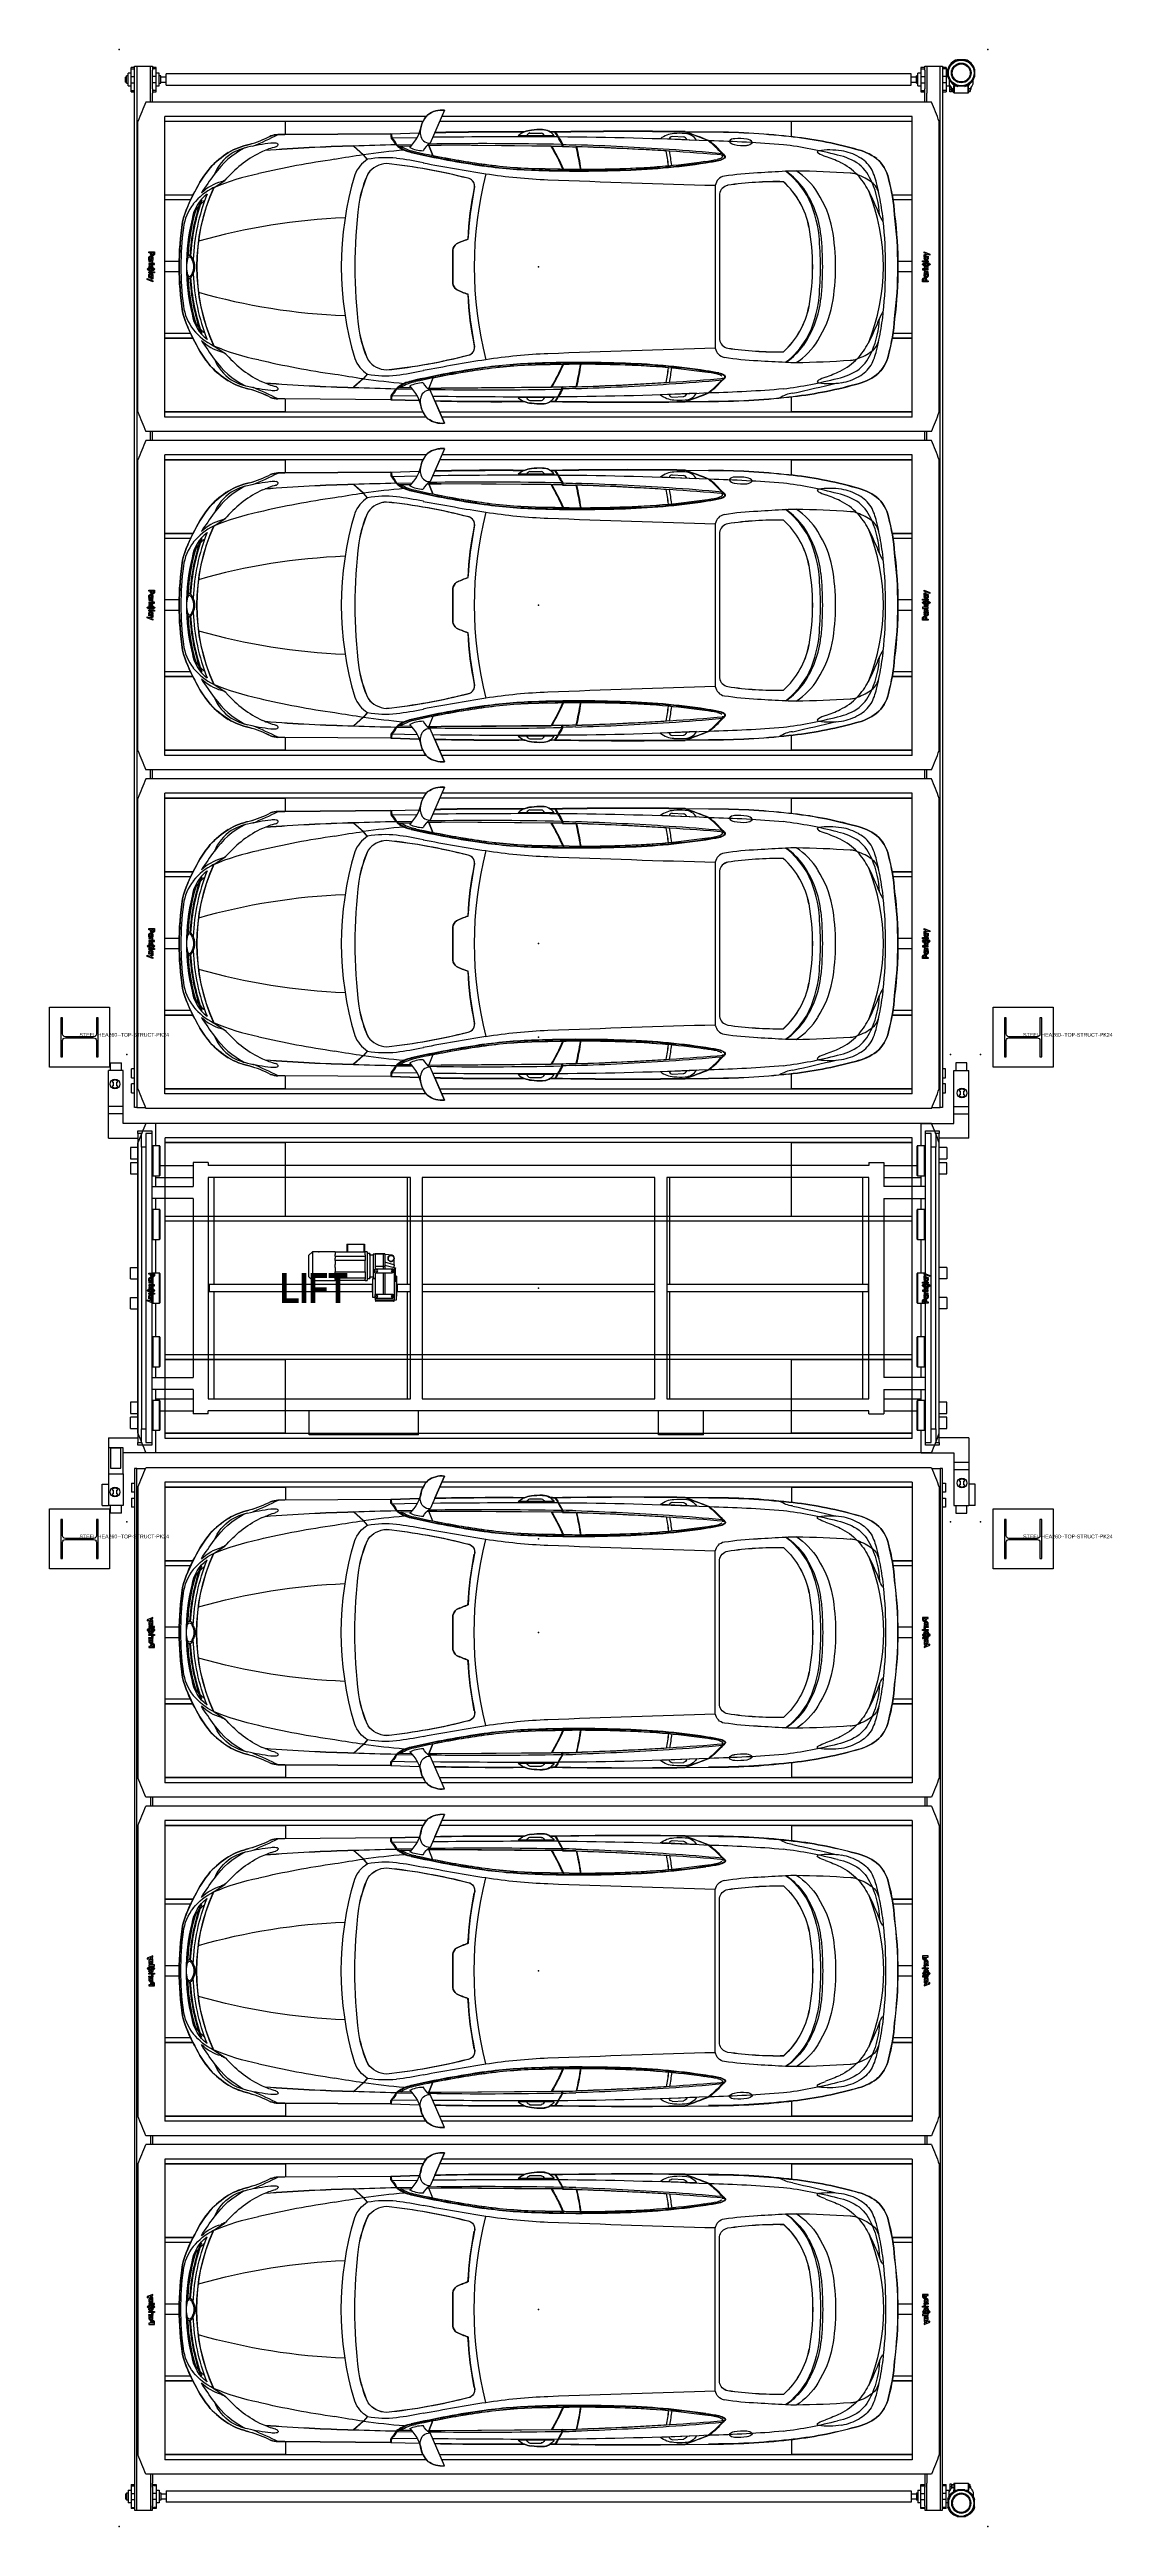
# Model space of a CAD drawing. Header units: millimetres. Extents: x 1310 to 4737, y 978 to 6132.
# Drawn here: x 3194 to 3903, y 978 to 2632 of the extents above; entities that cross this region are included whole.
import ezdxf

# ---------------------------------------------------------------- set-up
doc = ezdxf.new("R2010")
doc.units = ezdxf.units.MM
doc.linetypes.add('PHANTOM', pattern=[12.7, 6.35, -1.27, 1.27, -1.27, 1.27, -1.27])
for name, color, linetype in [('PK24-LABEL', 7, 'Continuous'), ('PK24-LOGO', 7, 'Continuous'), ('PK24E', 7, 'Continuous'), ('PK24E-COMP-CAR', 7, 'Continuous'), ('PK24E-STRUCT-STEEL', 254, 'Continuous'), ('PKE24E-HIDDEN', 7, 'Continuous'), ('TEMEL', 3, 'Continuous')]:
    doc.layers.add(name, color=color, linetype=linetype)
for name, color, linetype, true_color in [('PK24E-COMP-PALLET', 132, 'Continuous', 0x00b7c8), ('PK24E-HELPER', 253, 'PHANTOM', 0xa1a1a1), ('PK24E-SYS-LIFT', 31, 'Continuous', 0xffcc5a), ('PK24E-SYS-SHELF', 31, 'Continuous', 0xffcc5a)]:
    doc.layers.add(name, color=color, linetype=linetype, true_color=true_color)
doc.styles.add('Impact', font='impact.ttf', dxfattribs={"height": 5})
doc.styles.get("Standard").update_dxf_attribs({"font": 'arial.ttf'})

# ---------------------------------------------------------------- blocks, each defined once
blk = doc.blocks.new('STEEL-HEA260--TOP-STRUCT-PK24')
at = {"layer": 'PK24E-STRUCT-STEEL', "color": 8, "true_color": 0x808080}
blk.add_lwpolyline([(11.25, 13), (11.25, 2.175, -0.41421356), (9.45, 0.375), (-9.45, 0.375, -0.41421356), (-11.25, 2.175), (-11.25, 13), (-12.5, 13), (-12.5, -13), (-11.25, -13), (-11.25, -2.175, -0.41421356), (-9.45, -0.375), (9.45, -0.375, -0.41421356), (11.25, -2.175), (11.25, -13), (12.5, -13), (12.5, 13)], format="xyb", close=True, dxfattribs=at)
at = {"layer": 'PKE24E-HIDDEN'}
blk.add_attdef('COMP_TYPE', (0, 0.375), '', height=2.5, dxfattribs=at)
blk = doc.blocks.new('STEEL-HEA260-WPLATE-TOP-STRUCT-PK24')
at = {"layer": 'PK24E-STRUCT-STEEL', "color": 8, "true_color": 0x808080}
blk.add_lwpolyline([(-20, 20), (20, 20), (20, -20), (-20, -20)], close=True, dxfattribs=at)
blk.add_blockref('STEEL-HEA260--TOP-STRUCT-PK24', (0, 0)).add_auto_attribs({'COMP_TYPE': 'STEEL-HEA260--TOP-STRUCT-PK24'})
blk = doc.blocks.new('ELIFT-COLUMNS--TOP-COMP-PKE24')
for p in [(-306.5, 167.5), (323.5, 167.5), (-306.5, -167.5), (323.5, -167.5)]:
    blk.add_blockref('STEEL-HEA260-WPLATE-TOP-STRUCT-PK24', p)
blk = doc.blocks.new('ELIFT---TOP-COMP-PKE24')
blk.add_point((0, 0))
at = {"layer": 'PK24E-HELPER'}
for p in [(0, 167.5), (0, -167.5)]:
    blk.add_point(p, dxfattribs=at)
at = {"layer": 'PK24E-SYS-LIFT', "linetype": 'Continuous', "lineweight": 25}
for p, q in [((-286, 150.3), (-286, 145.2)), ((-286, 150.3), (-278.5, 150.3)), ((-278.5, 145.2), (-278.5, 150.3)), ((-278.5, 150.3), (-278.5, 150.3)), ((278.5, 150.3), (278.5, 145.2)), ((286, 150.3), (278.5, 150.3)), ((286, 145.2), (286, 150.3)), ((-277.3, 145.2), (-287.2, 145.2)), ((-287.2, 121.2), (-287.2, 145.2)), ((-284.4, 138.6), (-284.4, 137.5)), ((-283.5, 138.6), (-284.4, 138.6)), ((-284.4, 137.5), (-284, 137.5)), ((-284.4, 135), (-284.4, 133.9)), ((-284, 135), (-284.4, 135)), ((-284.4, 133.9), (-283.5, 133.9)), ((-284, 137.5), (-284, 135)), ((-283.5, 139), (-283.5, 138.6)), ((-282, 139), (-283.5, 139)), ((-283.5, 133.9), (-283.5, 133.6)), ((-283.5, 133.6), (-282, 133.6)), ((-282, 138.6), (-282, 139)), ((-281.1, 138.6), (-282, 138.6)), ((-282, 133.9), (-281.1, 133.9)), ((-282, 133.6), (-282, 133.9)), ((-281.5, 137.5), (-281.1, 137.5)), ((-281.5, 135), (-281.5, 137.5)), ((-281.1, 135), (-281.5, 135)), ((-281.1, 137.5), (-281.1, 138.6)), ((-281.1, 133.9), (-281.1, 135)), ((-277.3, 121.2), (-277.3, 145.2)), ((277.3, 121.2), (277.3, 145.2)), ((277.3, 145.2), (287.2, 145.2)), ((282, 132.6), (281.1, 132.6)), ((281.1, 132.6), (281.1, 131.5)), ((282, 132.9), (282, 132.6)), ((283.5, 132.9), (282, 132.9)), ((283.5, 132.6), (283.5, 132.9)), ((284.4, 132.6), (283.5, 132.6)), ((284.4, 131.5), (284.4, 132.6)), ((287.2, 121.2), (287.2, 145.2)), ((-277.3, 121.2), (-287.2, 121.2)), ((-287.2, 116.3), (-287.2, 121.2)), ((-277.3, 116.3), (-287.2, 116.3)), ((-287.2, 100), (-287.2, 116.3)), ((-277.3, 116.3), (-277.3, 121.2)), ((-277.3, 110), (-277.3, 116.3)), ((277.3, 121.2), (287.2, 121.2)), ((277.3, 116.3), (277.3, 121.2)), ((277.3, 116.3), (287.2, 116.3)), ((277.3, 110), (277.3, 116.3)), ((281.1, 131.5), (281.5, 131.5)), ((281.1, 129), (281.1, 127.9)), ((281.5, 129), (281.1, 129)), ((281.1, 127.9), (282, 127.9)), ((281.5, 131.5), (281.5, 129)), ((282, 127.9), (282, 127.6)), ((282, 127.6), (283.5, 127.6)), ((283.5, 127.9), (284.4, 127.9)), ((283.5, 127.6), (283.5, 127.9)), ((284, 131.5), (284.4, 131.5)), ((284, 129), (284, 131.5)), ((284.4, 129), (284, 129)), ((284.4, 127.9), (284.4, 129)), ((287.2, 116.3), (287.2, 121.2)), ((287.2, 100), (287.2, 116.3)), ((-287.2, 100), (-267.5, 100)), ((-255.5, 110), (-277.3, 110)), ((-267.5, 103.2), (-267.5, 105)), ((-267.5, 105), (-258.3, 105)), ((-265.2, 103.2), (-267.5, 103.2)), ((-267.5, 103.2), (-267.5, -103.2)), ((-265.2, 94), (-265.2, 103.2)), ((-258.3, 103.2), (-262.2, 103.2)), ((-262.2, 103.2), (-262.2, 94)), ((-258.3, 105), (-258.3, 103.2)), ((-258.3, 103.2), (-258.3, -103.2)), ((-255.5, 95), (-255.5, 110)), ((255.5, 95), (255.5, 110)), ((255.5, 110), (277.3, 110)), ((258.3, 103.2), (258.3, 105)), ((258.3, 105), (267.5, 105)), ((262.2, 103.2), (258.3, 103.2)), ((258.3, -103.2), (258.3, 103.2)), ((262.2, 94), (262.2, 103.2)), ((267.5, 103.2), (265.2, 103.2)), ((265.2, 103.2), (265.2, 94)), ((267.5, 105), (267.5, 103.2)), ((267.5, -103.2), (267.5, 103.2)), ((287.2, 100), (267.5, 100)), ((-267.5, 93.8), (-272.5, 93.8)), ((-272.5, 93.8), (-272.5, 86.3)), ((-272.5, 86.3), (-267.5, 86.3)), ((-267.5, 83.7), (-272.5, 83.7)), ((-272.5, 83.7), (-272.5, 76.2)), ((-262.2, 94), (-265.2, 94)), ((-265.2, 94), (-265.2, -94)), ((-262.2, 94), (-262.2, -94)), ((-257.8, 88), (-258.3, 88)), ((-257.8, 75.2), (-257.8, 94.8)), ((-253, 95), (-257.6, 95)), ((-257.6, 95), (-257.6, 75)), ((-253, 75), (-253, 95)), ((-252.8, 94.8), (-252.8, 75.2)), ((-230.5, 83.9), (-230.5, 67.8)), ((-220.5, 83.9), (-230.5, 83.9)), ((-220.5, 83.9), (-220.5, 81.9)), ((220.5, 83.9), (220.5, 81.9)), ((220.5, 83.9), (230.5, 83.9)), ((230.5, 83.9), (230.5, 67.8)), ((252.8, 75.2), (252.8, 94.8)), ((257.6, 95), (253, 95)), ((253, 95), (253, 75)), ((257.6, 75), (257.6, 95)), ((257.8, 94.8), (257.8, 75.2)), ((258.3, 88), (257.8, 88)), ((265.2, 94), (262.2, 94)), ((262.2, -94), (262.2, 94)), ((265.2, -94), (265.2, 94)), ((272.5, 93.8), (267.5, 93.8)), ((267.5, 86.3), (272.5, 86.3)), ((272.5, 83.7), (267.5, 83.7)), ((272.5, 93.8), (272.5, 86.3)), ((272.5, 76.2), (272.5, 83.7)), ((-272.5, 76.2), (-267.5, 76.2)), ((-258.3, 82), (-257.8, 82)), ((-258.3, 67.8), (-230.5, 67.8)), ((-257.6, 75), (-253, 75)), ((-255.5, 67.8), (-255.5, 75)), ((-255.5, 73.9), (-230.5, 73.9)), ((-252.8, 81.9), (-230.5, 81.9)), ((220.5, 81.9), (-220.5, 81.9)), ((-85.6, 73.9), (-220.5, 73.9)), ((-220.5, 73.9), (-220.5, -73.9)), ((-216.5, 2.3), (-216.5, 73.9)), ((-87.6, 2.3), (-87.6, 73.9)), ((-85.6, -73.9), (-85.6, 73.9)), ((77.6, 73.9), (-77.6, 73.9)), ((-77.6, 73.9), (-77.6, -73.9)), ((77.6, -73.9), (77.6, 73.9)), ((220.5, 73.9), (85.6, 73.9)), ((85.6, 73.9), (85.6, -73.9)), ((87.6, 2.3), (87.6, 73.9)), ((216.5, 2.3), (216.5, 73.9)), ((220.5, -73.9), (220.5, 73.9)), ((230.5, 81.9), (252.8, 81.9)), ((230.5, 73.9), (255.5, 73.9)), ((258.3, 67.8), (230.5, 67.8)), ((253, 75), (257.6, 75)), ((255.5, 67.8), (255.5, 75)), ((257.8, 82), (258.3, 82)), ((267.5, 76.2), (272.5, 76.2)), ((-230.5, 59.8), (-258.3, 59.8)), ((-257.8, 32.7), (-257.8, 52.3)), ((-253, 52.5), (-257.6, 52.5)), ((-257.6, 52.5), (-257.6, 32.5)), ((-255.5, 52.5), (-255.5, 59.8)), ((-253, 32.5), (-253, 52.5)), ((-252.8, 52.3), (-252.8, 32.7)), ((-230.5, 59.8), (-230.5, -59.8)), ((230.5, 59.8), (258.3, 59.8)), ((230.5, 59.8), (230.5, -59.8)), ((252.8, 32.7), (252.8, 52.3)), ((257.6, 52.5), (253, 52.5)), ((253, 52.5), (253, 32.5)), ((255.5, 52.5), (255.5, 59.8)), ((257.6, 32.5), (257.6, 52.5)), ((257.8, 52.3), (257.8, 32.7)), ((-257.8, 45.5), (-258.3, 45.5)), ((-258.3, 39.5), (-257.8, 39.5)), ((258.3, 45.5), (257.8, 45.5)), ((257.8, 39.5), (258.3, 39.5)), ((-257.6, 32.5), (-253, 32.5)), ((-255.5, 10), (-255.5, 32.5)), ((-151, 24.3), (-153.7, 21.7)), ((-153.7, 21.7), (-153.7, 7.7)), ((-146.9, 24.3), (-151, 24.3)), ((-151, 24.3), (-151, 5.1)), ((-146.9, 24.3), (-146.4, 24.3)), ((-135.7, 24.3), (-146.4, 24.3)), ((-135.7, 24.3), (-135.7, 24.3)), ((-135.7, 24.3), (-115.7, 24.3)), ((-135.7, 24.3), (-135.7, 22.4)), ((-135.7, 21.4), (-135.7, 22.4)), ((-135.7, 21.4), (-135.7, 20)), ((-135.7, 21.4), (-115.7, 21.4)), ((-135.7, 18.5), (-135.7, 20)), ((-135.7, 18.5), (-135.7, 15.7)), ((-115.7, 18.5), (-135.7, 18.5)), ((-127.9, 29.4), (-127.9, 24.3)), ((-127.9, 29.4), (-127.6, 29.4)), ((-127.6, 29.4), (-127.6, 24.3)), ((-127.6, 29.4), (-116.6, 29.4)), ((-116.6, 29.4), (-116.6, 24.3)), ((-116.6, 29.4), (-116.3, 29.4)), ((-116.3, 29.4), (-116.3, 24.3)), ((-114.4, 24.3), (-115.7, 24.3)), ((-115.7, 22.3), (-115.7, 24.3)), ((-115.7, 22.3), (-115.7, 21.4)), ((-115.7, 21.4), (-115.7, 19.9)), ((-115.7, 19.9), (-115.7, 18.5)), ((-115.7, 14.7), (-115.7, 18.5)), ((-114.4, 24.3), (-114.4, 5.1)), ((-112.6, 23), (-114.4, 23)), ((-112.6, 21.9), (-112.6, 23)), ((-112.6, 23), (-112.6, 6.4)), ((-110.5, 21.9), (-112.6, 21.9)), ((-112.6, 21.9), (-112.6, 14.7)), ((-109, 22.7), (-110.5, 22.7)), ((-110.5, 22.7), (-110.5, 6.7)), ((-103.7, 22.8), (-109, 22.8)), ((-109, 22.8), (-109, 22.6)), ((-109, 22.6), (-109, 14.4)), ((-103.7, 22.6), (-109, 22.6)), ((-102.7, 22.9), (-103.7, 22.9)), ((-103.7, 22.9), (-103.7, 22.7)), ((-103.7, 22.7), (-103.7, 14.4)), ((-102.7, 22.7), (-103.7, 22.7)), ((-102.7, 22.9), (-102.7, 22.7)), ((-102.7, 22.7), (-102.7, 14.4)), ((-97.7, 22), (-102.7, 22.4)), ((-96.6, 15.5), (-102.7, 17.2)), ((-96.6, 20.8), (-96.6, 20.6)), ((-96.6, 20.6), (-96.6, 19)), ((-96.6, 19), (-96.6, 15.5)), ((253, 32.5), (257.6, 32.5)), ((255.5, 10), (255.5, 32.5)), ((-272.5, 6.2), (-272.5, 13.8)), ((-272.5, 13.8), (-267.5, 13.8)), ((-272.5, 6.2), (-267.5, 6.2)), ((-257.8, 3), (-258.3, 3)), ((-257.8, -9.8), (-257.8, 9.8)), ((-253, 10), (-257.6, 10)), ((-257.6, 10), (-257.6, -10)), ((-253, -10), (-253, 10)), ((-252.8, 9.8), (-252.8, -9.8)), ((-111, 2.3), (-220, 2.3)), ((-220, 2.3), (-220, -2.3)), ((-153.7, 7.7), (-151, 5.1)), ((-151, 5.1), (-135.7, 5.1)), ((-135.7, 13.7), (-135.7, 15.7)), ((-135.7, 13.7), (-135.7, 10.9)), ((-135.7, 9.4), (-135.7, 10.9)), ((-135.7, 10.9), (-115.7, 10.9)), ((-135.7, 9.4), (-135.7, 6.6)), ((-135.7, 5.8), (-135.7, 6.6)), ((-115.7, 6.6), (-135.7, 6.6)), ((-135.7, 5.8), (-135.7, 5.1)), ((-135.7, 5.1), (-135.7, 5.1)), ((-115.7, 5.1), (-135.7, 5.1)), ((-115.7, 10.9), (-115.7, 14.7)), ((-115.7, 10.9), (-115.7, 9.5)), ((-115.7, 9.5), (-115.7, 6.6)), ((-115.7, 6.6), (-115.7, 5.9)), ((-115.7, 5.1), (-115.7, 5.9)), ((-115.7, 5.1), (-114.4, 5.1)), ((-114.4, 6.4), (-112.6, 6.4)), ((-112.6, 14.7), (-112.6, 7.5)), ((-112.6, 6.4), (-112.6, 7.5)), ((-112.6, 7.5), (-110.5, 7.5)), ((-110.8, 2.7), (-110.9, 2.7)), ((-110.9, 2.7), (-110.9, -2.7)), ((-109, 6.1), (-110.8, 6.1)), ((-110.8, 6.1), (-110.8, 0)), ((-110.8, 0), (-110.8, -6.1)), ((-110.5, 6.7), (-109, 6.7)), ((-109.3, 10.2), (-109.3, 12.7)), ((-97.7, 12.7), (-109.3, 12.7)), ((-109.3, 10.2), (-97.7, 10.2)), ((-109, 14.4), (-109, 12.7)), ((-103.7, 14.4), (-109, 14.4)), ((-109, 10.2), (-109, -4.3)), ((-103.7, 14.4), (-103.7, 12.7)), ((-102.7, 14.4), (-103.7, 14.4)), ((-103.7, 10.2), (-103.7, -4.3)), ((-102.7, 15.4), (-96.4, 13.7)), ((-102.7, 14.4), (-102.7, 12.7)), ((-102.7, 10.2), (-102.7, -4.3)), ((-96.4, 15.5), (-96.6, 15.6)), ((-96.4, 15.5), (-96.4, 14.9)), ((-96.4, 13.7), (-96.4, 14.9)), ((-96.4, 13.7), (-96.4, 11.5)), ((-95.5, 13.4), (-96.4, 13.5)), ((-96.4, 11.5), (-96.4, -5.5)), ((-96.4, 7.6), (-95.5, 7.6)), ((-94.9, 4.3), (-96.4, 4.4)), ((-94.9, 8), (-95.5, 8)), ((-95.5, 7.6), (-95.5, 5.9)), ((-95.5, 5.9), (-95.5, 5.1)), ((-95.5, 5.1), (-94.9, 5)), ((-94.9, 8), (-94.9, 5)), ((-94.6, 5.5), (-94.9, 5.5)), ((-94.9, 5), (-94.9, 4.3)), ((-94.9, 2.8), (-94.9, 4.3)), ((-94.9, 1.3), (-94.9, 2.8)), ((-94.9, 0), (-94.9, 1.3)), ((-94.9, -1.3), (-94.9, 0)), ((-94.6, 0), (-94.6, 5.5)), ((-94.5, 2.7), (-94.6, 2.7)), ((-94.6, -5.5), (-94.6, 0)), ((-94.5, -2.7), (-94.5, 2.7)), ((-85.6, 2.3), (-94.4, 2.3)), ((77.6, 2.3), (-77.6, 2.3)), ((220, 2.3), (85.6, 2.3)), ((220, 2.3), (220, -2.3)), ((252.8, -9.8), (252.8, 9.8)), ((257.6, 10), (253, 10)), ((253, 10), (253, -10)), ((257.6, -10), (257.6, 10)), ((257.8, 9.8), (257.8, -9.8)), ((258.3, 3), (257.8, 3)), ((272.5, 13.8), (267.5, 13.8)), ((272.5, 6.2), (267.5, 6.2)), ((272.5, 13.8), (272.5, 6.2)), ((-272.5, -6.2), (-267.5, -6.2)), ((-272.5, -13.8), (-272.5, -6.2)), ((-272.5, -13.8), (-267.5, -13.8)), ((-258.3, -3), (-257.8, -3)), ((-257.6, -10), (-253, -10)), ((-255.5, -32.5), (-255.5, -10)), ((-220, -2.3), (-111, -2.3)), ((-216.5, -73.9), (-216.5, -2.3)), ((-110.9, -2.7), (-110.8, -2.7)), ((-110.8, -6.1), (-109.3, -6.1)), ((-109.3, -4.3), (-109.3, -6.8)), ((-97.7, -4.3), (-109.3, -4.3)), ((-109.3, -6.8), (-97.7, -6.8)), ((-109, -6.8), (-109, -8)), ((-96.4, -8), (-109, -8)), ((-108.9, -8), (-108.9, -8.8)), ((-108.9, -8.8), (-108.6, -8.8)), ((-108.6, -8.8), (-108.6, -8)), ((-96.8, -8.8), (-108.6, -8.8)), ((-96.8, -8), (-96.8, -8.8)), ((-96.8, -8.8), (-96.5, -8.8)), ((-96.5, -8.8), (-96.5, -8)), ((-96.4, -5.5), (-96.4, -8)), ((-96.4, -8), (-94.9, -7.8)), ((-94.9, -2.8), (-94.9, -1.3)), ((-94.9, -4.9), (-94.9, -2.8)), ((-94.9, -6), (-94.9, -4.9)), ((-94.9, -5.5), (-94.6, -5.5)), ((-94.9, -7.3), (-94.9, -6)), ((-94.9, -7.7), (-94.9, -7.3)), ((-94.9, -7.8), (-94.9, -7.7)), ((-94.6, -2.7), (-94.5, -2.7)), ((-94.4, -2.3), (-85.6, -2.3)), ((-87.6, -73.9), (-87.6, -2.3)), ((-77.6, -2.3), (77.6, -2.3)), ((85.6, -2.3), (220, -2.3)), ((87.6, -73.9), (87.6, -2.3)), ((216.5, -73.9), (216.5, -2.3)), ((253, -10), (257.6, -10)), ((255.5, -32.5), (255.5, -10)), ((257.8, -3), (258.3, -3)), ((272.5, -6.2), (267.5, -6.2)), ((272.5, -13.8), (267.5, -13.8)), ((272.5, -6.2), (272.5, -13.8)), ((-257.8, -52.3), (-257.8, -32.7)), ((-253, -32.5), (-257.6, -32.5)), ((-257.6, -32.5), (-257.6, -52.5)), ((-253, -52.5), (-253, -32.5)), ((-252.8, -32.7), (-252.8, -52.3)), ((252.8, -52.3), (252.8, -32.7)), ((257.6, -32.5), (253, -32.5)), ((253, -32.5), (253, -52.5)), ((257.6, -52.5), (257.6, -32.5)), ((257.8, -32.7), (257.8, -52.3)), ((-257.8, -39.5), (-258.3, -39.5)), ((-258.3, -45.5), (-257.8, -45.5)), ((258.3, -39.5), (257.8, -39.5)), ((257.8, -45.5), (258.3, -45.5)), ((-258.3, -59.8), (-230.5, -59.8)), ((-257.6, -52.5), (-253, -52.5)), ((-255.5, -59.8), (-255.5, -52.5)), ((258.3, -59.8), (230.5, -59.8)), ((253, -52.5), (257.6, -52.5)), ((255.5, -59.8), (255.5, -52.5)), ((-267.5, -76.2), (-272.5, -76.2)), ((-272.5, -76.2), (-272.5, -83.7)), ((-230.5, -67.8), (-258.3, -67.8)), ((-257.8, -82), (-258.3, -82)), ((-257.8, -94.8), (-257.8, -75.2)), ((-253, -75), (-257.6, -75)), ((-257.6, -75), (-257.6, -95)), ((-255.5, -75), (-255.5, -67.8)), ((-255.5, -73.9), (-230.5, -73.9)), ((-253, -95), (-253, -75)), ((-252.8, -75.2), (-252.8, -94.8)), ((-252.8, -81.9), (-230.5, -81.9)), ((-230.5, -67.8), (-230.5, -83.9)), ((-220.5, -73.9), (-85.6, -73.9)), ((220.5, -81.9), (-220.5, -81.9)), ((-220.5, -83.9), (-220.5, -81.9)), ((-153.1, -97.9), (-153.1, -81.9)), ((-80.1, -97.9), (-80.1, -81.9)), ((-77.6, -73.9), (77.6, -73.9)), ((80.1, -97.9), (80.1, -81.9)), ((85.6, -73.9), (220.5, -73.9)), ((110.1, -97.9), (110.1, -81.9)), ((220.5, -83.9), (220.5, -81.9)), ((230.5, -67.8), (258.3, -67.8)), ((230.5, -67.8), (230.5, -83.9)), ((230.5, -73.9), (255.5, -73.9)), ((230.5, -81.9), (252.8, -81.9)), ((252.8, -94.8), (252.8, -75.2)), ((257.6, -75), (253, -75)), ((253, -75), (253, -95)), ((255.5, -75), (255.5, -67.8)), ((257.6, -95), (257.6, -75)), ((257.8, -75.2), (257.8, -94.8)), ((258.3, -82), (257.8, -82)), ((272.5, -76.2), (267.5, -76.2)), ((272.5, -83.7), (272.5, -76.2)), ((-272.5, -83.7), (-267.5, -83.7)), ((-267.5, -86.3), (-272.5, -86.3)), ((-272.5, -93.8), (-272.5, -86.3)), ((-272.5, -93.8), (-267.5, -93.8)), ((-265.2, -94), (-262.2, -94)), ((-265.2, -103.2), (-265.2, -94)), ((-262.2, -94), (-262.2, -103.2)), ((-258.3, -88), (-257.8, -88)), ((-257.6, -95), (-253, -95)), ((-255.5, -110), (-255.5, -95)), ((-220.5, -83.9), (-230.5, -83.9)), ((-80.1, -97.9), (-153.1, -97.9)), ((110.1, -97.9), (80.1, -97.9)), ((220.5, -83.9), (230.5, -83.9)), ((253, -95), (257.6, -95)), ((255.5, -110), (255.5, -95)), ((257.8, -88), (258.3, -88)), ((262.2, -94), (265.2, -94)), ((262.2, -103.2), (262.2, -94)), ((265.2, -94), (265.2, -103.2)), ((267.5, -83.7), (272.5, -83.7)), ((272.5, -86.3), (267.5, -86.3)), ((267.5, -93.8), (272.5, -93.8)), ((272.5, -93.8), (272.5, -86.3)), ((-287.2, -100), (-267.5, -100)), ((-287.2, -100), (-287.2, -106.6)), ((-277.3, -106.6), (-287.2, -106.6)), ((-287.2, -106.6), (-287.2, -124)), ((-285.7, -107), (-285.7, -120.2)), ((-278.8, -107), (-285.7, -107)), ((-278.8, -120.2), (-278.8, -107)), ((-277.3, -124), (-277.3, -106.6)), ((-255.5, -110), (-277.3, -110)), ((-267.5, -103.2), (-265.2, -103.2)), ((-267.5, -105), (-267.5, -103.2)), ((-258.3, -105), (-267.5, -105)), ((-262.2, -103.2), (-258.3, -103.2)), ((-258.3, -103.2), (-258.3, -105)), ((255.5, -110), (277.3, -110)), ((258.3, -105), (258.3, -103.2)), ((258.3, -103.2), (262.2, -103.2)), ((267.5, -105), (258.3, -105)), ((265.2, -103.2), (267.5, -103.2)), ((287.2, -100), (267.5, -100)), ((267.5, -103.2), (267.5, -105)), ((277.3, -110), (277.3, -116.3)), ((287.2, -100), (287.2, -116.3)), ((-291.4, -145.2), (-291.4, -131)), ((-291.4, -131), (-287.2, -131)), ((-287.2, -124), (-277.3, -124)), ((-287.2, -124), (-287.2, -145.2)), ((-285.7, -120.2), (-278.8, -120.2)), ((-277.3, -124), (-277.3, -145.2)), ((277.3, -116.3), (287.2, -116.3)), ((277.3, -116.3), (277.3, -121.2)), ((277.3, -121.2), (287.2, -121.2)), ((277.3, -121.2), (277.3, -145.2)), ((281.1, -127.9), (281.1, -129)), ((282, -127.9), (281.1, -127.9)), ((281.1, -129), (281.5, -129)), ((281.1, -131.5), (281.1, -132.6)), ((281.5, -131.5), (281.1, -131.5)), ((281.5, -129), (281.5, -131.5)), ((282, -127.6), (282, -127.9)), ((283.5, -127.6), (282, -127.6)), ((283.5, -127.9), (283.5, -127.6)), ((284.4, -127.9), (283.5, -127.9)), ((284, -129), (284.4, -129)), ((284, -131.5), (284, -129)), ((284.4, -131.5), (284, -131.5)), ((284.4, -129), (284.4, -127.9)), ((284.4, -132.6), (284.4, -131.5)), ((287.2, -116.3), (287.2, -121.2)), ((287.2, -121.2), (287.2, -145.2)), ((291.4, -131), (287.2, -131)), ((291.4, -145.2), (291.4, -131)), ((-291.4, -145.2), (-287.2, -145.2)), ((-277.3, -145.2), (-287.2, -145.2)), ((-286, -145.2), (-286, -150.3)), ((-284.4, -133.9), (-284.4, -135)), ((-283.5, -133.9), (-284.4, -133.9)), ((-284.4, -135), (-284, -135)), ((-284.4, -137.5), (-284.4, -138.6)), ((-284, -137.5), (-284.4, -137.5)), ((-284.4, -138.6), (-283.5, -138.6)), ((-284, -135), (-284, -137.5)), ((-283.5, -133.6), (-283.5, -133.9)), ((-282, -133.6), (-283.5, -133.6)), ((-283.5, -138.6), (-283.5, -139)), ((-283.5, -139), (-282, -139)), ((-282, -133.9), (-282, -133.6)), ((-281.1, -133.9), (-282, -133.9)), ((-282, -138.6), (-281.1, -138.6)), ((-282, -139), (-282, -138.6)), ((-281.5, -135), (-281.1, -135)), ((-281.5, -137.5), (-281.5, -135)), ((-281.1, -137.5), (-281.5, -137.5)), ((-281.1, -135), (-281.1, -133.9)), ((-281.1, -138.6), (-281.1, -137.5)), ((-278.5, -150.3), (-278.5, -145.2)), ((277.3, -145.2), (287.2, -145.2)), ((278.5, -145.2), (278.5, -150.3)), ((281.1, -132.6), (282, -132.6)), ((282, -132.6), (282, -132.9)), ((282, -132.9), (283.5, -132.9)), ((283.5, -132.6), (284.4, -132.6)), ((283.5, -132.9), (283.5, -132.6)), ((286, -150.3), (286, -145.2)), ((291.4, -145.2), (287.2, -145.2)), ((-280.7, -150.3), (-286, -150.3)), ((-278.5, -150.3), (-280.7, -150.3)), ((278.5, -150.3), (282.9, -150.3)), ((282.9, -150.3), (286, -150.3))]:
    blk.add_line(p, q, dxfattribs=at)
for centre, radius in [((-282.8, 136.2), 3.25), ((282.7, 130.2), 3.25), ((-98.5, 19.8), 2), ((282.7, -130.2), 3.25), ((-282.8, -136.2), 3.25)]:
    blk.add_circle(centre, radius, dxfattribs=at)
for centre, radius, start, end in [((-257.6, 94.8), 0.2, 90, 180), ((-253, 94.8), 0.2, 0, 90), ((253, 94.8), 0.2, 90, 180), ((257.6, 94.8), 0.2, 0, 90), ((-257.6, 75.2), 0.2, 180, 270), ((-253, 75.2), 0.2, 270, 0), ((253, 75.2), 0.2, 180, 270), ((257.6, 75.2), 0.2, 270, 0), ((-257.6, 52.3), 0.2, 90, 180), ((-253, 52.3), 0.2, 0, 90), ((253, 52.3), 0.2, 90, 180), ((257.6, 52.3), 0.2, 0, 90), ((-257.6, 32.7), 0.2, 180, 270), ((-253, 32.7), 0.2, 270, 0), ((-98.5, 19.8), 2, 22.3316, 337.6684), ((-97.8, 20.8), 1.2, 0, 85), ((-98.5, 19.8), 2, 337.6684, 22.3316), ((253, 32.7), 0.2, 180, 270), ((257.6, 32.7), 0.2, 270, 0), ((-257.6, 9.8), 0.2, 90, 180), ((-253, 9.8), 0.2, 0, 90), ((-110.9, 2.6), 0.1, 90, 180), ((-108, 11.5), 0.6, 0, 180), ((-108, 11.5), 0.6, 180, 0), ((-97.8, 11.5), 0.6, 0, 180), ((-97.8, 11.5), 0.6, 180, 0), ((-97.7, 11.5), 1.25, 0, 90), ((-97.7, 11.5), 1.25, 270, 0), ((-94.5, 2.6), 0.1, 0, 90), ((253, 9.8), 0.2, 90, 180), ((257.6, 9.8), 0.2, 0, 90), ((-257.6, -9.8), 0.2, 180, 270), ((-253, -9.8), 0.2, 270, 0), ((-110.9, -2.6), 0.1, 180, 270), ((-108, -5.5), 0.6, 0, 180), ((-108, -5.5), 0.6, 180, 0), ((-97.8, -5.5), 0.6, 0, 180), ((-97.8, -5.5), 0.6, 180, 0), ((-97.7, -5.5), 1.25, 0, 90), ((-97.7, -5.5), 1.25, 270, 0), ((-94.5, -2.6), 0.1, 270, 0), ((253, -9.8), 0.2, 180, 270), ((257.6, -9.8), 0.2, 270, 0), ((-257.6, -32.7), 0.2, 90, 180), ((-253, -32.7), 0.2, 0, 90), ((253, -32.7), 0.2, 90, 180), ((257.6, -32.7), 0.2, 0, 90), ((-257.6, -52.3), 0.2, 180, 270), ((-253, -52.3), 0.2, 270, 0), ((253, -52.3), 0.2, 180, 270), ((257.6, -52.3), 0.2, 270, 0), ((-257.6, -75.2), 0.2, 90, 180), ((-253, -75.2), 0.2, 0, 90), ((253, -75.2), 0.2, 90, 180), ((257.6, -75.2), 0.2, 0, 90), ((-257.6, -94.8), 0.2, 180, 270), ((-253, -94.8), 0.2, 270, 0), ((253, -94.8), 0.2, 180, 270), ((257.6, -94.8), 0.2, 270, 0)]:
    blk.add_arc(centre, radius, start, end, dxfattribs=at)
for points, knots in [([(-146.4, 24.3), (-146.4, 24.3), (-146.4, 24.3), (-146.4, 24.3), (-146.5, 24.3), (-146.6, 24.3), (-146.7, 24.3), (-146.7, 24.3), (-146.8, 24.3), (-146.8, 24.3), (-146.9, 24.3), (-146.9, 24.3), (-146.9, 24.3)], [0, 0, 0, 0, 0.106796, 0.213587, 0.320506, 0.427756, 0.535476, 0.643626, 0.751921, 0.859857, 0.967036, 1, 1, 1, 1]), ([(-111, 2.6), (-111, 2.6), (-111, 2.6), (-111, 2.5), (-111, 2.2), (-111, 1.9), (-111, 1.5), (-111, 1), (-111, 0.5), (-111, 0), (-111, -0.5), (-111, -1), (-111, -1.5), (-111, -1.9), (-111, -2.2), (-111, -2.5), (-111, -2.6), (-111, -2.6), (-111, -2.6)], [0, 0, 0, 0, 0.0625, 0.125, 0.1875, 0.25, 0.3125, 0.375, 0.4375, 0.5, 0.5625, 0.625, 0.6875, 0.75, 0.8125, 0.875, 0.9375, 1, 1, 1, 1]), ([(-95.5, 9.8), (-95.5, 10), (-95.5, 10.3), (-95.5, 10.8), (-95.5, 11.3), (-95.5, 11.8), (-95.5, 12.2), (-95.5, 12.6), (-95.5, 12.9), (-95.5, 13.1), (-95.5, 13.3), (-95.5, 13.4), (-95.5, 13.5), (-95.5, 13.4), (-95.5, 13.4)], [0, 0, 0, 0, 0.090421, 0.180841, 0.271261, 0.361682, 0.452102, 0.542523, 0.632943, 0.723364, 0.813784, 0.904205, 0.994625, 1, 1, 1, 1]), ([(-95.5, 7.6), (-95.5, 7.8), (-95.5, 8.1), (-95.5, 8.7), (-95.5, 9.2), (-95.5, 9.6), (-95.5, 9.8)], [0, 0, 0, 0, 0.25, 0.5, 0.75, 1, 1, 1, 1]), ([(-94.4, 2.6), (-94.4, 2.6), (-94.4, 2.6), (-94.4, 2.5), (-94.4, 2.2), (-94.4, 1.9), (-94.4, 1.5), (-94.4, 1), (-94.4, 0.5), (-94.4, 0.2), (-94.4, 0)], [0, 0, 0, 0, 0.125, 0.25, 0.375, 0.5, 0.625, 0.75, 0.875, 1, 1, 1, 1]), ([(-94.4, 0), (-94.4, -0.2), (-94.4, -0.5), (-94.4, -1), (-94.4, -1.5), (-94.4, -1.9), (-94.4, -2.2), (-94.4, -2.5), (-94.4, -2.6), (-94.4, -2.6), (-94.4, -2.6)], [0, 0, 0, 0, 0.125, 0.25, 0.375, 0.5, 0.625, 0.75, 0.875, 1, 1, 1, 1])]:
    blk.add_open_spline(points, degree=3, knots=knots, dxfattribs=at)
blk.add_blockref('ELIFT-COLUMNS--TOP-COMP-PKE24', (0, 0))
blk = doc.blocks.new('LOGO----DECOR-PK24')
at = {"layer": 'PK24-LOGO'}
for p, q in [((-10, 2.1), (-8.7, 2.1)), ((-10, -1.6), (-10, 2.1)), ((-9.3, 1.5), (-9.3, 0.1)), ((-8.8, 1.5), (-9.3, 1.5)), ((-9.3, 0.1), (-8.8, 0.1)), ((-8.6, 1.5), (-8.8, 1.5)), ((-8.8, 0.1), (-8.6, 0.1)), ((-8.7, 2.1), (-8.4, 2.1)), ((-8.5, 1.4), (-8.6, 1.5)), ((-8.6, 0.1), (-8.5, 0.2)), ((-8.4, 1.4), (-8.5, 1.4)), ((-8.5, 0.2), (-8.4, 0.2)), ((-8.4, 2.1), (-8.3, 2.1)), ((-8.3, 1.3), (-8.4, 1.4)), ((-8.4, 0.2), (-8.3, 0.3)), ((-8.3, 2.1), (-8.2, 2)), ((-8.2, 1.2), (-8.3, 1.3)), ((-8.3, 0.3), (-8.2, 0.4)), ((-8.2, 2), (-7.9, 1.9)), ((-8.1, 1.1), (-8.2, 1.2)), ((-8.2, 0.4), (-8.1, 0.5)), ((-8.1, 0.9), (-8.1, 1.1)), ((-8.1, 0.8), (-8.1, 0.9)), ((-8.1, 0.7), (-8.1, 0.8)), ((-8.1, 0.5), (-8.1, 0.7)), ((-7.9, 1.9), (-7.7, 1.7)), ((-7.7, 1.7), (-7.6, 1.5)), ((-7.6, 0), (-7.7, -0.2)), ((-7.6, 1.5), (-7.5, 1.3)), ((-7.5, 0.3), (-7.6, 0)), ((-7.5, 1.3), (-7.4, 1.1)), ((-7.4, 0.5), (-7.5, 0.3)), ((-7.4, 1.1), (-7.4, 0.8)), ((-7.4, 0.8), (-7.4, 0.5)), ((-7.2, 0.1), (-7.1, 0.3)), ((-7.2, 0), (-7.2, 0.1)), ((-7.1, 0.3), (-7, 0.5)), ((-7, 0.5), (-6.8, 0.7)), ((-6.8, 0.7), (-6.6, 0.8)), ((-6.6, 0.8), (-6.4, 0.9)), ((-6.4, 0.1), (-6.5, -0.1)), ((-6.4, 0.9), (-6.2, 1)), ((-6.3, 0.2), (-6.4, 0.1)), ((-6.2, 0.2), (-6.3, 0.2)), ((-6.2, 1), (-6, 1)), ((-6.1, 0.3), (-6.2, 0.2)), ((-6, 0.3), (-6.1, 0.3)), ((-6, 1), (-5.7, 1)), ((-5.8, 0.4), (-6, 0.3)), ((-5.7, 0.3), (-5.8, 0.4)), ((-5.7, 1), (-5.5, 0.9)), ((-5.6, 0.3), (-5.7, 0.3)), ((-5.5, 0.2), (-5.6, 0.3)), ((-5.5, 0.9), (-5.4, 0.8)), ((-5.4, 0.2), (-5.5, 0.2)), ((-5.4, 0.8), (-5.2, 0.7)), ((-5.3, 0.1), (-5.4, 0.2)), ((-5.2, -0.1), (-5.3, 0.1)), ((-5.2, 0.7), (-5.2, 1)), ((-5.2, 1), (-4.5, 1)), ((-4.5, 1), (-4.5, -1.6)), ((-3.4, 1), (-4.1, 1)), ((-4.1, 1), (-4.1, -1.6)), ((-3.4, 0.5), (-3.4, 1)), ((-3.3, 0.7), (-3.4, 0.6)), ((-3.4, 0.6), (-3.4, 0.5)), ((-3.4, 0), (-3.3, 0.1)), ((-3.2, 0.8), (-3.3, 0.7)), ((-3.3, 0.1), (-3.2, 0.2)), ((-3.3, 0.1), (-3.3, 0.1)), ((-3.1, 0.8), (-3.2, 0.8)), ((-3.2, 0.2), (-3.1, 0.2)), ((-3, 0.9), (-3.1, 0.8)), ((-3.1, 0.2), (-3, 0.3)), ((-2.9, 0.9), (-3, 0.9)), ((-3, 0.3), (-2.9, 0.3)), ((-2.8, 0.9), (-2.9, 0.9)), ((-2.9, 0.3), (-2.4, 0.3)), ((-2.7, 1), (-2.8, 0.9)), ((-2.4, 1), (-2.7, 1)), ((-2.4, 0.3), (-2.4, 1)), ((-1.4, 2.1), (-2.1, 2.1)), ((-2.1, 2.1), (-2.1, -1.6)), ((-1.4, -1.6), (-1.4, 2.1)), ((-0.4, 1), (-1.4, -0.3)), ((-0.6, -0.3), (0.4, 1)), ((0.4, 1), (-0.4, 1)), ((0.6, 0.4), (0.4, 0.2)), ((0.4, 0.2), (0.4, -0.1)), ((0.7, 0.6), (0.6, 0.4)), ((0.9, 0.8), (0.7, 0.6)), ((0.8, 1.4), (1.6, 2.2)), ((0.8, 1.3), (0.8, 1.4)), ((0.8, 1.2), (0.8, 1.3)), ((0.8, 1.3), (0.8, 1.3)), ((0.9, 1.2), (0.8, 1.2)), ((1.1, 1.3), (0.9, 1.2)), ((0.9, 1.2), (0.9, 1.2)), ((1.1, 0.9), (0.9, 0.8)), ((1.3, 1.4), (1.1, 1.3)), ((1.4, 1), (1.1, 0.9)), ((1.1, 0), (1.2, 0.1)), ((1.1, -0.1), (1.1, 0)), ((1.2, 0.1), (1.3, 0.2)), ((1.5, 1.4), (1.3, 1.4)), ((1.3, 0.2), (1.4, 0.3)), ((1.7, 1), (1.4, 1)), ((1.4, 0.3), (1.5, 0.3)), ((1.7, 1.4), (1.5, 1.4)), ((1.5, 0.3), (1.7, 0.3)), ((1.6, 2.2), (1.7, 2.2)), ((1.7, 2.2), (1.7, 2.2)), ((1.7, 2.2), (2.5, 1.4)), ((1.9, 1.4), (1.7, 1.4)), ((1.9, 1), (1.7, 1)), ((1.7, 0.3), (1.8, 0.3)), ((1.8, 0.3), (1.9, 0.3)), ((2.1, 1.4), (1.9, 1.4)), ((2.2, 0.9), (1.9, 1)), ((1.9, 0.3), (2, 0.2)), ((2, 0.2), (2.1, 0.1)), ((2.3, 1.3), (2.1, 1.4)), ((2.1, 0.1), (2.2, 0)), ((2.4, 0.8), (2.2, 0.9)), ((2.2, 0), (2.3, -0.1)), ((2.4, 1.2), (2.3, 1.3)), ((2.5, 1.2), (2.4, 1.2)), ((2.6, 0.6), (2.4, 0.8)), ((2.5, 1.4), (2.6, 1.3)), ((2.6, 1.3), (2.5, 1.2)), ((2.5, 1.2), (2.5, 1.2)), ((2.6, 1.3), (2.6, 1.3)), ((2.8, 0.4), (2.6, 0.6)), ((2.9, 0.2), (2.8, 0.4)), ((3, -0.1), (2.9, 0.2)), ((3.3, 2.1), (4, 2.1)), ((3.3, -1.6), (3.3, 2.1)), ((4, 2.1), (4, -1.6)), ((4.4, 0.1), (4.5, 0.3)), ((4.4, 0), (4.4, 0.1)), ((4.5, 0.3), (4.6, 0.5)), ((4.6, 0.5), (4.7, 0.7)), ((4.7, 0.7), (4.9, 0.8)), ((4.9, 0.8), (5.1, 0.9)), ((5.1, 0.9), (5.4, 1)), ((5.2, 0.2), (5.1, 0.1)), ((5.1, 0.1), (5.1, -0.1)), ((5.3, 0.2), (5.2, 0.2)), ((5.4, 0.3), (5.3, 0.2)), ((5.4, 1), (5.6, 1)), ((5.6, 0.3), (5.4, 0.3)), ((5.6, 1), (5.8, 1)), ((5.7, 0.4), (5.6, 0.3)), ((5.9, 0.3), (5.7, 0.4)), ((5.8, 1), (6, 0.9)), ((6, 0.3), (5.9, 0.3)), ((6, 0.9), (6.2, 0.8)), ((6.1, 0.2), (6, 0.3)), ((6.2, 0.2), (6.1, 0.2)), ((6.2, 0.8), (6.4, 0.7)), ((6.3, 0.1), (6.2, 0.2)), ((6.3, -0.1), (6.3, 0.1)), ((6.4, 0.7), (6.4, 1)), ((6.4, 1), (7.1, 1)), ((7.1, 1), (7.1, -1.6)), ((8.3, -1.5), (7.3, 1)), ((7.3, 1), (8, 1)), ((8, 1), (8.7, -0.6)), ((10, 1), (8.5, -2.8)), ((8.7, -0.6), (9.3, 1)), ((9.3, 1), (10, 1)), ((-9.3, -1.6), (-10, -1.6)), ((-8.7, -0.5), (-9.3, -0.5)), ((-9.3, -0.5), (-9.3, -1.6)), ((-8.4, -0.5), (-8.7, -0.5)), ((-8.3, -0.5), (-8.4, -0.5)), ((-8.2, -0.4), (-8.3, -0.5)), ((-7.9, -0.3), (-8.2, -0.4)), ((-7.7, -0.2), (-7.9, -0.3)), ((-7.2, -0.2), (-7.2, 0)), ((-7.2, -0.3), (-7.2, -0.2)), ((-7.2, -0.5), (-7.2, -0.3)), ((-7.2, -0.7), (-7.2, -0.5)), ((-7.2, -0.8), (-7.2, -0.7)), ((-7.1, -0.9), (-7.2, -0.8)), ((-7, -1.2), (-7.1, -0.9)), ((-6.8, -1.3), (-7, -1.2)), ((-6.6, -1.5), (-6.8, -1.3)), ((-6.4, -1.6), (-6.6, -1.5)), ((-6.5, -0.1), (-6.5, -0.2)), ((-6.5, -0.2), (-6.5, -0.3)), ((-6.5, -0.3), (-6.5, -0.5)), ((-6.5, -0.5), (-6.5, -0.6)), ((-6.5, -0.6), (-6.4, -0.7)), ((-6.4, -0.7), (-6.3, -0.8)), ((-6.2, -1.6), (-6.4, -1.6)), ((-6.3, -0.8), (-6.2, -0.9)), ((-6.2, -0.9), (-6.1, -1)), ((-6, -1.7), (-6.2, -1.6)), ((-6.1, -1), (-6, -1)), ((-6, -1), (-5.8, -1)), ((-5.7, -1.6), (-6, -1.7)), ((-5.8, -1), (-5.7, -1)), ((-5.7, -1), (-5.6, -1)), ((-5.5, -1.6), (-5.7, -1.6)), ((-5.6, -1), (-5.5, -0.9)), ((-5.5, -0.9), (-5.4, -0.8)), ((-5.4, -1.5), (-5.5, -1.6)), ((-5.4, -0.8), (-5.3, -0.7)), ((-5.2, -1.3), (-5.4, -1.5)), ((-5.3, -0.7), (-5.2, -0.6)), ((-5.2, -0.2), (-5.2, -0.1)), ((-5.2, -0.3), (-5.2, -0.2)), ((-5.2, -0.5), (-5.2, -0.3)), ((-5.2, -0.6), (-5.2, -0.5)), ((-5.2, -1.6), (-5.2, -1.3)), ((-5.2, -1.3), (-5.2, -1.3)), ((-4.5, -1.6), (-5.2, -1.6)), ((-4.1, -1.6), (-3.4, -1.6)), ((-3.4, -0.1), (-3.4, 0)), ((-3.4, -0.2), (-3.4, -0.1)), ((-3.4, -1.6), (-3.4, -0.2)), ((-2.1, -1.6), (-1.4, -1.6)), ((-1.4, -0.3), (-0.4, -1.6)), ((0.4, -1.6), (-0.6, -0.3)), ((-0.4, -1.6), (0.4, -1.6)), ((0.4, -0.1), (0.3, -0.3)), ((0.3, -0.3), (0.4, -0.6)), ((0.4, -0.6), (0.4, -0.9)), ((0.4, -0.9), (0.6, -1.1)), ((0.6, -1.1), (0.7, -1.3)), ((0.7, -1.3), (0.9, -1.4)), ((0.8, -2), (0.8, -1.9)), ((0.8, -1.9), (0.8, -1.9)), ((0.8, -1.9), (0.9, -1.9)), ((1.6, -2.9), (0.8, -2)), ((0.8, -2), (0.8, -2)), ((0.9, -1.4), (1.1, -1.6)), ((0.9, -1.9), (0.9, -1.9)), ((0.9, -1.9), (1.1, -2)), ((1, -0.2), (1.1, -0.1)), ((1, -0.3), (1, -0.2)), ((1, -0.5), (1, -0.3)), ((1.1, -0.6), (1, -0.5)), ((1.1, -0.7), (1.1, -0.6)), ((1.2, -0.8), (1.1, -0.7)), ((1.1, -1.6), (1.4, -1.6)), ((1.1, -2), (1.3, -2)), ((1.3, -0.9), (1.2, -0.8)), ((1.4, -0.9), (1.3, -0.9)), ((1.3, -2), (1.5, -2.1)), ((1.5, -1), (1.4, -0.9)), ((1.4, -1.6), (1.7, -1.7)), ((1.7, -1), (1.5, -1)), ((1.5, -2.1), (1.7, -2.1)), ((1.7, -2.9), (1.6, -2.9)), ((1.8, -1), (1.7, -1)), ((1.7, -1.7), (1.9, -1.6)), ((2.5, -2), (1.7, -2.9)), ((1.7, -2.1), (1.9, -2.1)), ((1.7, -2.9), (1.7, -2.9)), ((1.9, -0.9), (1.8, -1)), ((2, -0.9), (1.9, -0.9)), ((1.9, -1.6), (2.2, -1.6)), ((1.9, -2.1), (2.1, -2)), ((2.1, -0.8), (2, -0.9)), ((2.2, -0.7), (2.1, -0.8)), ((2.1, -2), (2.3, -2)), ((2.3, -0.6), (2.2, -0.7)), ((2.2, -1.6), (2.4, -1.4)), ((2.3, -0.1), (2.3, -0.2)), ((2.3, -0.2), (2.3, -0.3)), ((2.3, -0.3), (2.3, -0.5)), ((2.3, -0.5), (2.3, -0.6)), ((2.3, -2), (2.4, -1.9)), ((2.4, -1.4), (2.6, -1.3)), ((2.4, -1.9), (2.5, -1.9)), ((2.5, -1.9), (2.5, -1.9)), ((2.5, -1.9), (2.6, -1.9)), ((2.6, -2), (2.5, -2)), ((2.6, -1.3), (2.8, -1.1)), ((2.6, -1.9), (2.6, -2)), ((2.8, -1.1), (2.9, -0.9)), ((2.9, -0.9), (3, -0.6)), ((3, -0.3), (3, -0.1)), ((3, -0.6), (3, -0.3)), ((4, -1.6), (3.3, -1.6)), ((4.3, -0.2), (4.4, 0)), ((4.3, -0.3), (4.3, -0.2)), ((4.3, -0.5), (4.3, -0.3)), ((4.4, -0.7), (4.3, -0.5)), ((4.4, -0.8), (4.4, -0.7)), ((4.5, -0.9), (4.4, -0.8)), ((4.6, -1.2), (4.5, -0.9)), ((4.8, -1.3), (4.6, -1.2)), ((4.9, -1.5), (4.8, -1.3)), ((5.2, -1.6), (4.9, -1.5)), ((5.1, -0.1), (5, -0.2)), ((5, -0.2), (5, -0.3)), ((5, -0.3), (5, -0.5)), ((5, -0.5), (5.1, -0.6)), ((5.1, -0.6), (5.1, -0.7)), ((5.1, -0.7), (5.2, -0.8)), ((5.2, -0.8), (5.3, -0.9)), ((5.4, -1.6), (5.2, -1.6)), ((5.3, -0.9), (5.4, -1)), ((5.4, -1), (5.6, -1)), ((5.6, -1.7), (5.4, -1.6)), ((5.6, -1), (5.7, -1)), ((5.8, -1.6), (5.6, -1.7)), ((5.7, -1), (5.9, -1)), ((6, -1.6), (5.8, -1.6)), ((5.9, -1), (6, -1)), ((6, -1), (6.1, -0.9)), ((6.2, -1.5), (6, -1.6)), ((6.1, -0.9), (6.2, -0.8)), ((6.2, -0.8), (6.3, -0.7)), ((6.4, -1.3), (6.2, -1.5)), ((6.4, -0.2), (6.3, -0.1)), ((6.3, -0.6), (6.4, -0.5)), ((6.3, -0.7), (6.3, -0.6)), ((6.4, -0.3), (6.4, -0.2)), ((6.4, -0.5), (6.4, -0.3)), ((6.4, -1.6), (6.4, -1.3)), ((6.4, -1.3), (6.4, -1.3)), ((7.1, -1.6), (6.4, -1.6)), ((7.8, -2.8), (8.3, -1.5)), ((8.5, -2.8), (7.8, -2.8))]:
    blk.add_line(p, q, dxfattribs=at)
blk = doc.blocks.new('*U7')
at = {"layer": 'PK24E-COMP-PALLET'}
for p, q in [((262.3, 110), (-262.3, 110)), ((-249.4, -100.4), (-249.4, 100.4)), ((249.4, 100.4), (-249.4, 100.4)), ((249.4, -100.4), (249.4, 100.4)), ((-267.5, -97), (-267.5, 97)), ((249.4, 97.1), (-249.4, 97.1)), ((-168.9, 96.9), (-249.4, 96.9)), ((-168.9, 47.9), (-168.9, 96.9)), ((168.9, 47.9), (168.9, 96.9)), ((249.4, 96.9), (168.9, 96.9)), ((267.5, -97), (267.5, 97)), ((-168.9, 47.9), (-249.4, 47.9)), ((249.4, 47.7), (-249.4, 47.7)), ((249.4, 44.6), (-249.4, 44.6)), ((249.4, 47.9), (168.9, 47.9)), ((249.4, -44.6), (-249.4, -44.6)), ((249.4, -47.7), (-249.4, -47.7)), ((-168.9, -47.9), (-249.4, -47.9)), ((-168.9, -96.9), (-168.9, -47.9)), ((168.9, -96.9), (168.9, -47.9)), ((249.4, -47.9), (168.9, -47.9)), ((-168.9, -96.9), (-249.4, -96.9)), ((249.4, -97.1), (-249.4, -97.1)), ((249.4, -96.9), (168.9, -96.9)), ((262.3, -110), (-262.3, -110)), ((249.4, -100.4), (-249.4, -100.4))]:
    blk.add_line(p, q, dxfattribs=at)
for centre, start, end in [((-7.5, 0), 156.6469, 159.5434), ((7.5, 0), 20.4566, 23.3531), ((-7.5, 0), 200.4566, 203.3531), ((7.5, 0), 336.6469, 339.5434)]:
    blk.add_arc(centre, 277.5, start, end, dxfattribs=at)
at = {"layer": 'PK24E-HELPER'}
blk.add_point((0, 0), dxfattribs=at)
at = {"linetype": 'Continuous'}
for p, rotation in [((-258.5, 0), 270), ((258.5, 0), 90)]:
    blk.add_blockref('LOGO----DECOR-PK24', p, dxfattribs=dict(at, rotation=rotation))
blk = doc.blocks.new('ELIFT---TOP-SYS-PKE24')
blk.add_blockref('ELIFT---TOP-COMP-PKE24', (0, 0))
at = {"layer": 'PK24E'}
blk.add_blockref('*U7', (0, 0), dxfattribs=at)
at = {"layer": 'PK24-LABEL', "insert": (-150, 0), "char_height": 20, "attachment_point": 5, "style": 'Impact'}
blk.add_mtext_dynamic_manual_height_columns('LIFT', width=46.133, gutter_width=12.5, heights=[0], dxfattribs=at)
blk = doc.blocks.new('SEDAN---TOP-COMP-PKE24')
at = {"layer": 'PK24E-COMP-CAR'}
for p, q in [((-62.9, 104.5), (-72.4, 82.5)), ((-169.3, 88.3), (-174, 88.3)), ((-98.7, 88.8), (-169.3, 88.3)), ((-98.7, 88.8), (-79.6, 89.4)), ((-97.9, 86), (-81.1, 86.3)), ((10.5, 87.4), (-13.6, 87.4)), ((-5.8, 89.3), (1.9, 89.3)), ((105.4, 84.4), (81.3, 85.5)), ((89.2, 87.1), (96.9, 86.7)), ((97.8, 90.2), (113.4, 90)), ((-116.9, 74.7), (-123.6, 80.7)), ((-116.9, 74.6), (-123.6, 80.5)), ((-114.1, 71.7), (-116.9, 74.7)), ((-114.1, 71.6), (-116.9, 74.6)), ((-95.1, 81.5), (-94, 80.3)), ((-94.6, 81.5), (-84.1, 81.7)), ((-94.6, 81.5), (-93.6, 80.6)), ((-93.6, 80.6), (-91.9, 80.6)), ((-93.4, 80.3), (-91.6, 80.4)), ((-91.9, 80.6), (-84.9, 80.7)), ((-74.6, 80.9), (-65.1, 81.1)), ((-70.5, 74.3), (-73.2, 81)), ((15.6, 80.4), (-65.1, 81.1)), ((16, 80.2), (8.8, 80.4)), ((15.6, 81.6), (15.6, 80.5)), ((16, 80.2), (25, 80)), ((16.2, 81.6), (16.2, 80.5)), ((122.5, 74.3), (122.1, 74.6)), ((122.5, 74.3), (124.1, 74.2)), ((123.8, 74.5), (124.1, 74.2)), ((-216.9, 52.8), (-209.3, 57.9)), ((16.5, 65.2), (16.9, 64.3)), ((16.9, 64.3), (28, 64.3)), ((28, 64.3), (27.9, 65.1)), ((120.8, 48.6), (120.8, -48.6)), ((-57.2, 11.1), (-57.2, -11.1)), ((-216.9, -52.8), (-209.3, -57.9)), ((16.5, -65.2), (16.9, -64.3)), ((16.9, -64.3), (28, -64.3)), ((28, -64.3), (27.9, -65.1)), ((-116.9, -74.6), (-123.6, -80.5)), ((-116.9, -74.7), (-123.6, -80.7)), ((-114.1, -71.6), (-116.9, -74.6)), ((-114.1, -71.7), (-116.9, -74.7)), ((-95.1, -81.5), (-94, -80.3)), ((-94.6, -81.5), (-93.6, -80.6)), ((-94.6, -81.5), (-84.1, -81.7)), ((-93.6, -80.6), (-91.9, -80.6)), ((-93.4, -80.3), (-91.6, -80.4)), ((-91.9, -80.6), (-84.9, -80.7)), ((-74.6, -80.9), (-65.1, -81.1)), ((-70.5, -74.3), (-73.2, -81)), ((-62.9, -104.5), (-72.4, -82.5)), ((15.6, -80.4), (-65.1, -81.1)), ((16, -80.2), (8.8, -80.4)), ((15.6, -81.6), (15.6, -80.5)), ((16, -80.2), (25, -80)), ((16.2, -81.6), (16.2, -80.5)), ((122.5, -74.3), (124.1, -74.2)), ((123.8, -74.5), (124.1, -74.2)), ((-169.3, -88.3), (-174, -88.3)), ((-98.7, -88.8), (-169.3, -88.3)), ((-98.7, -88.8), (-79.6, -89.4)), ((-97.9, -86), (-81.1, -86.3)), ((10.5, -87.4), (-13.6, -87.4)), ((-5.8, -89.3), (1.9, -89.3)), ((105.4, -84.4), (81.3, -85.5)), ((89.2, -87.1), (96.9, -86.7)), ((97.8, -90.2), (113.4, -90))]:
    blk.add_line(p, q, dxfattribs=at)
for points in [[(-219.2, -66.1, -0.061643), (-229.5, -50.1, -0.061425), (-237.7, -30, -0.075225), (-237.7, 30, -0.061425), (-229.5, 50.1, -0.061643), (-219.2, 66.1, -0.062715), (-207.1, 76.2, -0.080698), (-193.2, 81.7, 0.049447), (-178.9, 87.3, -0.075259), (-174, 88.3), (-169.3, 88.3), (-98.7, 88.8), (-79.6, 89.4, 0.023024), (-78.7, 91.9, -0.158163), (-73.9, 101.5, -0.182926), (-62.9, 104.5), (-69.3, 89.6, -0.007742), (-9.5, 90, -0.077763), (-4.8, 91.2, -0.044865), (2.6, 91.6, -0.150488), (7.8, 90.1, -0.000309), (10.6, 90, -0.008053), (97.8, 90.2), (113.4, 90, -0.029408), (167.2, 87.1, -0.042052), (211.5, 78.6, -0.105095), (225.7, 72.2, -0.171896), (233.6, 58.9, -0.050927), (237.7, 34.7, -0.065564), (237.7, -34.7, -0.050927), (233.6, -58.9, -0.171896), (225.7, -72.2, -0.105095), (211.5, -78.6, -0.042052), (167.2, -87.1, -0.029408), (113.4, -90), (97.8, -90.2, -0.008053), (10.6, -90, -0.000309), (7.8, -90.1, -0.150488), (2.6, -91.6, -0.044865), (-4.8, -91.2, -0.077763), (-9.5, -90, -0.007742), (-69.3, -89.6), (-62.9, -104.5, -0.182926), (-73.9, -101.5, -0.158163), (-78.7, -91.9, 0.023024), (-79.6, -89.4), (-98.7, -88.8), (-169.3, -88.3), (-174, -88.3, -0.075259), (-178.9, -87.3, 0.049447), (-193.2, -81.7, -0.080698), (-207.1, -76.2, -0.062715)], [(-101.5, 68.9, 0.21976), (-113.8, 62.4, 0.069678), (-120, 41.7, 0.063275), (-120, -41.7, 0.069678), (-113.8, -62.4, 0.21976), (-101.5, -68.9, 0.037117), (-46.4, -58.9, 0.360325), (-42.7, -53, -0.038423), (-47.1, -18.4, -0.032223), (-54.8, -15.3, -0.201945), (-57.2, -11.1), (-57.2, 11.1, -0.201945), (-54.8, 15.3, -0.032223), (-47.1, 18.4, -0.038423), (-42.7, 53, 0.360325), (-46.4, 58.9, 0.037117)], [(-65.1, 81.1), (-73.2, 81), (-70.5, 74.3, 0.014822), (-35.7, 68.4, 0.030043), (2.7, 65.5, 0.004063), (16.2, 65.2, 0.035411), (8.4, 80.5)], [(25.3, 80.2, -0.016235), (28.2, 65.1, 0.00745), (54.3, 65.6, 0.017199), (86.8, 67.5, 0.008624), (85.3, 77.3, 0.007485)], [(126.3, 54.4, 0.304088), (120.8, 48.6), (120.8, -48.6, 0.304088), (126.3, -54.4, 0.041268), (163.5, -56.8, 0.163886), (180.6, -26.5, 0.091893), (180.6, 26.5, 0.163886), (163.5, 56.8, 0.041268)], [(-35.7, -68.4, 0.014822), (-70.5, -74.3), (-73.2, -81), (-65.1, -81.1), (8.4, -80.5, 0.035411), (16.2, -65.2, 0.004063), (2.7, -65.5, 0.030043)], [(28.2, -65.1, -0.016235), (25.3, -80.2, 0.007485), (85.3, -77.3, 0.008624), (86.8, -67.5, 0.017199), (54.3, -65.6, 0.00745)]]:
    blk.add_lwpolyline(points, format="xyb", close=True, dxfattribs=at)
for centre, radius, start, end in [((-61.6, 89.3), 17.4, 135.2065, 183.224), ((-64.4, 88.4), 16.2, 84.5375, 126.0025), ((-214.5, 156.5), 77.8, 285.9155, 297.2387), ((-297.7, 335.5), 276.5, 292.7519, 296.5872), ((-173.3, 71.6), 16.7, 92.5187, 109.7343), ((-88.3, 88.2), 10.4, 176.9022, 192.453), ((-120.3, 66.7), 29.2, 30.4712, 41.4579), ((-90.2, 88.1), 7.98, 174.7847, 194.9697), ((-112.6, 71.6), 20.6, 28.6754, 44.4041), ((-106.7, 100), 29.1, 315.424, 349.2913), ((-72.6, 88.8), 6.31, 184.7355, 271.8294), ((-4.6, -5675.7), 5762.5, 89.82676, 90.65722), ((-27.5, -1842.2), 1932.3, 89.4655, 91.2399), ((-3.3, 75.5), 15.8, 95.4125, 130.9847), ((-5, 86.4), 3.04, 105.091, 158.8834), ((1, 50.5), 41.1, 87.7248, 98.0001), ((1.5, 86.6), 2.64, 20.8811, 82.6101), ((2.7, 82.3), 9.26, 33.0251, 90.7991), ((-19, -2122.1), 2212.3, 89.2331, 89.3038), ((60.6, -2617.2), 2707.7, 89.2128, 91.0585), ((2.8, 82.4), 10.9, 23.5779, 44.4636), ((2, 81.4), 12.5, 25.2884, 43.4409), ((-55.6, 45.3), 80, 27.0266, 31.2322), ((0.8, -2315.2), 2401.9, 87.3105, 89.7009), ((400.9, 299.7), 442.2, 208.7857, 209.5474), ((91.2, 73.1), 15.8, 92.8336, 128.4058), ((89.9, 84.1), 3.04, 102.5121, 156.3046), ((94.3, 48), 41.1, 85.1459, 95.4212), ((96.4, 84.1), 2.64, 18.3022, 80.0312), ((-293.9, -966.2), 1126.6, 68.8013, 69.6769), ((97.5, 79.7), 9.26, 30.4462, 88.2202), ((7.3, -176.1), 281.2, 67.6811, 71.2298), ((115.7, -368.5), 458.4, 83.5521, 90.29), ((69.9, 29.1), 70.1, 41.3553, 51.6379), ((94.3, -735.8), 820.1, 85.1599, 88.6148), ((53.4, 12.1), 94.2, 42.3548, 49.8521), ((130.8, 81.1), 4.42, 87.5979, 143.4152), ((131.1, 86), 4.42, 210.8879, 266.7052), ((133.5, 49.5), 36.1, 80.9538, 94.1886), ((138.9, 86.2), 5.07, 270.5498, 320.3005), ((138.6, 80.1), 5.07, 34.0026, 83.7533), ((139.4, -180.2), 268.7, 74.431, 84.063), ((-173.1, 23), 63.2, 122.5877, 136.9421), ((-170.4, 29.3), 56.3, 117.1325, 144.9762), ((-189.2, 50.9), 29.3, 123.1182, 158.6656), ((-153, 10.7), 73.3, 115.3484, 138.6962), ((-183.4, 36.1), 46.6, 102.1421, 120.5966), ((-186.3, 44), 36.7, 102.6348, 120.9753), ((-161.8, -60.2), 143.7, 96.751, 103.0827), ((-52.6, -509.6), 587.3, 98.1673, 103.2105), ((-160.3, 24.5), 57.6, 105.3002, 114.6581), ((-95.9, -1030.1), 1111.1, 91.4292, 94.4723), ((-95.9, -1030.2), 1111.1, 91.4292, 94.4723), ((-176.9, 69.4), 13.2, 82.1737, 97.8561), ((-176.1, 82.5), 2.49, 283.1984, 331.9154), ((-175.2, 80.9), 1.6, 41.6512, 86.9746), ((-174.6, 81.6), 0.692, 341.7255, 38.8125), ((-45, -438.6), 518.3, 97.995, 100.1199), ((-36.3, -2454.4), 2536.5, 91.3289, 91.9714), ((-101.5, 52.6), 23, 123.6769, 157.6102), ((-43.1, -455.9), 535.8, 94.9919, 97.9221), ((-102.3, 4.8), 68, 83.8009, 100.0181), ((-100.6, 52.2), 16.7, 92.9735, 142.5507), ((-140.9, -306.4), 377.3, 75.6057, 84.0024), ((-118.9, -126.8), 200.6, 77.923, 83.141), ((-80.5, 98.5), 22.6, 233.4438, 258.5287), ((-80.7, 97.3), 21.1, 232.2694, 259.1312), ((-78.4, 100.5), 24, 235.8879, 261.2775), ((-76.5, 99.6), 22.1, 244.6304, 268.4473), ((48.2, 656.1), 594.9, 257.0616, 261.8382), ((50.1, 668.5), 607.1, 257.1658, 261.833), ((47.4, 659.2), 596.7, 257.4656, 261.9964), ((-66.7, 72.5), 11.5, 119.7345, 154.246), ((209.4, 1589), 1546.4, 259.3293, 260.8955), ((-36.6, -2440.2), 2522.4, 88.8139, 90.8363), ((7.2, 381.6), 317.3, 262.1349, 269.1704), ((7.2, 382.5), 318, 262.1703, 269.1694), ((7.4, 386), 320.6, 262.2841, 269.1673), ((-95.5, 17.9), 121.4, 22.4976, 31.0717), ((-95.2, 17.9), 121.4, 22.9596, 31.0262), ((114.3, 3096.2), 3016.2, 268.1355, 268.3005), ((47, 862.9), 783.1, 267.7409, 268.387), ((-33.7, -1742.8), 1825.1, 86.2028, 88.1636), ((-40.6, -1924.4), 2005.6, 86.3384, 88.1264), ((-204.6, 27), 235.7, 9.3153, 12.9871), ((-204.3, 27), 235.7, 9.0956, 13.0385), ((42.3, 538.5), 473.1, 271.4558, 278.3489), ((40.5, 551.2), 486.7, 271.641, 278.3926), ((43.2, 517.8), 453.6, 271.423, 278.6866), ((-197.3, 28.6), 286.7, 7.7985, 9.7757), ((19.6, -1003.3), 1083.7, 84.5465, 86.422), ((-192.7, 28.9), 284.3, 7.8575, 9.7787), ((-42.7, -1961.7), 2043, 85.3249, 86.3458), ((98.5, 174.8), 105.2, 276.7852, 281.4395), ((98.6, 175.9), 106.9, 276.9364, 281.6426), ((98.5, 176.8), 108.1, 277.0023, 281.7071), ((117.6, 80.7), 9.1, 281.3583, 302.3899), ((118, 81.7), 10.8, 281.5451, 302.4414), ((118.6, 80.8), 10, 280.3524, 303.9003), ((122, 73.7), 0.827, 307.5335, 52.783), ((118.6, 69.3), 7.29, 45.0659, 57.3941), ((119.2, 69.6), 7.04, 39.9295, 57.8756), ((123.3, 73.5), 1.07, 299.4491, 38.8727), ((123.7, 73.5), 1.17, 299.3514, 34.4026), ((136.8, 117.1), 36.1, 260.1145, 273.3493), ((126.8, -208.4), 292.2, 75.5537, 82.7962), ((186.6, 76.8), 0.494, 129.2513, 176.9497), ((187.8, 77.4), 1.87, 199.2077, 244.3684), ((187.5, 75.5), 2.05, 104.9203, 126.3831), ((194.2, 25.3), 52.7, 81.2711, 97.8931), ((200.5, 99.4), 27.2, 240.2717, 250.7282), ((156.6, -28.2), 107.7, 65.4151, 71.057), ((191.3, 34.7), 40.7, 55.877, 78.0896), ((184.2, 33.8), 39.8, 43.7152, 64.3709), ((196.5, 42.9), 35, 60.0524, 80.5948), ((203.5, 42), 37.5, 53.5971, 77.5949), ((204.1, 54.4), 21.2, 32.1506, 62.5032), ((191.9, 43.6), 33.3, 22.4936, 48.0772), ((210.9, 54.4), 23.1, 11.2056, 50.22), ((-152.1, 6.9), 88.7, 150.8176, 164.8775), ((-199.3, 16.8), 40.1, 116.0817, 141.0743), ((-159.6, 16.6), 77.5, 140.2708, 154.3805), ((-99.2, 0), 129.1, 155.9157, 204.0843), ((-99.1, 0), 129.1, 155.8616, 204.1384), ((-20.5, -83.5), 243.9, 143.4887, 147.0067), ((-203.4, 26.6), 31.3, 105.5199, 133.6166), ((-158.3, -83.6), 148.4, 101.1054, 113.2737), ((-214.3, 65.3), 8.83, 286.3623, 315.0949), ((81.2, 0), 212.9, 163.2572, 196.7428), ((-43.3, 30.1), 77.5, 155.4324, 171.3758), ((-48.1, 53.7), 5.46, 344.2805, 79.2136), ((179.7, 7.2), 227.1, 168.5559, 177.1567), ((210.3, 0), 253.3, 165.808, 194.192), ((20.7, 421.1), 363.3, 261.1383, 267.7269), ((26.6, 883.4), 819.2, 268.3195, 269.2992), ((26.5, 878.4), 814.5, 268.3169, 269.6003), ((27, 896.7), 831.5, 268.328, 269.2573), ((396.9, 10098), 10047.5, 267.77204, 268.40944), ((27, 896.7), 831.5, 269.2798, 269.5547), ((27, 939), 873.9, 269.5729, 270.0571), ((26.4, 924.8), 860.9, 269.625, 271.8636), ((27, 939), 873.9, 270.0742, 271.7877), ((26.6, 925.8), 861.5, 270.1177, 271.848), ((125.5, 53), 7.66, 100.9038, 169.9775), ((38507.9, 0), 38390, 179.91892, 180.08108), ((127.8, 47.4), 7.13, 102.4032, 170.0587), ((154, -128.1), 190.9, 92.3174, 99.017), ((159.4, -169.5), 226.3, 88.9472, 98.3998), ((250.7, -1623.2), 1689.1, 92.9094, 93.5429), ((127.1, 16.3), 54.4, 10.7856, 48.0145), ((170.8, -28.9), 92.8, 89.2731, 93.6198), ((131.8, 20.3), 54.7, 30.2777, 52.7207), ((131.9, 17.6), 57, 37.4412, 54.1701), ((161.2, -631), 695, 86.1362, 89.1129), ((146.9, 25), 46.4, 31.4915, 57.2212), ((119.5, 13.3), 69.5, 6.5279, 34.0955), ((205.8, 33.2), 29.4, 79.4948, 85.6599), ((209.1, 54.1), 8.25, 62.0609, 75.2343), ((202.5, 29.3), 33.7, 53.3329, 71.9981), ((176.7, 28.2), 49.1, 27.7511, 42.4711), ((94.8, 0), 135.4, 337.8449, 22.1551), ((32.4, -43), 210.1, 21.6408, 26.6018), ((185.1, 46.7), 41.6, 12.9085, 27.0964), ((214.7, 46.4), 12.7, 11.1246, 51.5606), ((165.7, 31.9), 62, 2.3622, 23.2046), ((73.9, 17.7), 156.5, 11.4902, 14.1867), ((117, 27.1), 120.9, 3.6064, 15.2679), ((-205.5, 22.3), 31.8, 141.6601, 173.1733), ((-99.7, 0), 134.9, 163.5999, 177.2039), ((-99.7, 0), 134.6, 162.8481, 176.962), ((-99.7, 0), 133.3, 161.0425, 176.7705), ((-99.7, 0), 132.8, 160.4779, 176.8863), ((-197.5, 22.8), 34.8, 156.654, 168.918), ((-206.6, 28.3), 24.9, 126.0607, 172.1709), ((-99.6, 0), 131, 158.2662, 177.8999), ((-185.3, 18), 48.1, 153.192, 155.3203), ((-213.9, 29.4), 17.1, 137.5427, 151.3063), ((-198.3, 21.1), 35.3, 138.6846, 140.9658), ((-216.3, 34), 12.1, 123.0411, 140.9727), ((208.5, 0), 331.1, 172.7589, 187.2411), ((111.7, 12.8), 76, 5.882, 27.4799), ((127.9, 11.5), 69.6, 11.4325, 32.7677), ((75.7, 15.3), 155.2, 6.8321, 12.4866), ((261.7, 49.2), 37.1, 203.3989, 210.465), ((188.4, 27.9), 41.8, 3.7238, 7.9632), ((-25.6, 0), 265.5, 352.4977, 7.5023), ((-39.3, 0), 200.6, 171.3961, 188.6039), ((-36.7, 0), 202.1, 172.5993, 187.4007), ((-99.7, 0), 135.4, 166.4538, 193.5462), ((-112.5, -386.6), 419.6, 92.2915, 105.8548), ((-26.7, -42.7), 64.4, 108.4794, 115.8619), ((37.6, 0), 145.4, 349.4993, 10.5007), ((-35.8, 0), 224, 354.7316, 5.2684), ((-17.8, 0), 207.5, 354.1451, 5.8549), ((53.4, 0), 144.9, 349.9468, 10.0532), ((229.8, 30.6), 0.284, 239.4556, 4.0705), ((-71.6, 0), 303.3, 354.2027, 5.7986), ((-202.8, 0.6), 32.3, 172.7148, 178.7464), ((-212.3, 0.2), 22.7, 166.9051, 180.4687), ((-228.4, 4), 6.5, 150.9416, 173.9628), ((-232.9, 5), 1.53, 102.1025, 167.8605), ((-233.2, 6.6), 1.02, 63.7035, 147.9621), ((-233.5, 4.8), 1.77, 38.8304, 81.862), ((-235.4, 3.1), 5.18, 19.4522, 58.9919), ((-237.1, 1.6), 6.6, 21.4953, 40.8079), ((-240.9, 0), 10.7, 359.9671, 21.793), ((-241.1, 0), 11.6, 359.9064, 24.3217), ((-51, 10.4), 6.23, 127.5597, 173.228), ((-202.8, -0.6), 32.3, 181.2536, 187.2852), ((-212.3, -0.2), 22.7, 179.5313, 193.0949), ((-228.4, -4), 6.5, 186.0372, 209.0584), ((-232.9, -5), 1.53, 192.1395, 257.8975), ((-99.7, 0), 134.9, 182.7961, 196.4001), ((-99.7, 0), 134.6, 183.038, 197.1519), ((-233.2, -6.6), 1.02, 212.0379, 296.2965), ((-233.5, -4.8), 1.77, 278.138, 321.1696), ((-235.4, -3.1), 5.18, 301.0081, 340.5478), ((-99.7, 0), 133.3, 183.2295, 198.9575), ((-99.7, 0), 132.8, 183.1137, 199.5221), ((-237.1, -1.6), 6.6, 319.1921, 338.5047), ((-240.9, 0), 10.7, 338.207, 0.0329), ((-241.1, 0), 11.6, 335.6783, 0.0936), ((-99.6, 0), 131, 182.1001, 201.7338), ((-51, -10.4), 6.23, 186.772, 232.4403), ((-26.7, 42.7), 64.4, 244.1381, 251.5206), ((-152.1, -6.9), 88.7, 195.1225, 209.1824), ((-205.5, -22.3), 31.8, 186.8267, 218.3399), ((-197.5, -22.8), 34.8, 191.082, 203.346), ((-206.6, -28.3), 24.9, 187.8291, 233.9393), ((-112.5, 386.6), 419.6, 254.1452, 267.7085), ((179.7, -7.2), 227.1, 182.8433, 191.4441), ((127.1, -16.3), 54.4, 311.9855, 349.2144), ((119.5, -13.3), 69.5, 325.9045, 353.4721), ((111.7, -12.8), 76, 332.5201, 354.118), ((127.9, -11.5), 69.6, 327.2323, 348.5675), ((261.7, -49.2), 37.1, 149.535, 156.6011), ((229.8, -30.6), 0.284, 355.9295, 120.5444), ((188.4, -27.9), 41.8, 352.0368, 356.2762), ((-199.3, -16.8), 40.1, 218.9257, 243.9183), ((-185.3, -18), 48.1, 204.6797, 206.808), ((-213.9, -29.4), 17.1, 208.6937, 222.4573), ((-216.3, -34), 12.1, 219.0273, 236.9589), ((-198.3, -21.1), 35.3, 219.0342, 221.3154), ((-20.5, 83.5), 243.9, 212.9933, 216.5113), ((-203.4, -26.6), 31.3, 226.3834, 254.4801), ((-43.3, -30.1), 77.5, 188.6242, 204.5676), ((127.8, -47.4), 7.13, 189.9413, 257.5968), ((131.8, -20.3), 54.7, 307.2793, 329.7223), ((146.9, -25), 46.4, 302.7788, 328.5085), ((32.4, 43), 210.1, 333.3982, 338.3592), ((165.7, -31.9), 62, 336.7954, 357.6378), ((214.7, -46.4), 12.7, 308.4394, 348.8754), ((73.9, -17.7), 156.5, 345.8133, 348.5098), ((75.7, -15.3), 155.2, 347.5134, 353.1679), ((117, -27.1), 120.9, 344.7321, 356.3936), ((-159.6, -16.6), 77.5, 205.6195, 219.7292), ((-173.1, -23), 63.2, 223.0579, 237.4123), ((-158.3, 83.6), 148.4, 246.7263, 258.8946), ((-170.4, -29.3), 56.3, 215.0238, 242.8675), ((-189.2, -50.9), 29.3, 201.3344, 236.8818), ((-214.3, -65.3), 8.83, 44.9051, 73.6377), ((-153, -10.7), 73.3, 221.3038, 244.6516), ((-52.6, 509.6), 587.3, 256.7895, 261.8327), ((-101.5, -52.6), 23, 202.3898, 236.3231), ((-100.6, -52.2), 16.7, 217.4493, 267.0265), ((-140.9, 306.4), 377.3, 275.9976, 284.3943), ((209.4, -1589), 1546.4, 99.1045, 100.6707), ((-48.1, -53.7), 5.46, 280.7864, 15.7195), ((7.2, -381.6), 317.3, 90.8296, 97.8651), ((7.2, -382.5), 318, 90.8306, 97.8297), ((7.4, -386), 320.6, 90.8327, 97.7159), ((20.7, -421.1), 363.3, 92.2731, 98.8617), ((26.5, -878.4), 814.5, 90.3997, 91.6831), ((26.6, -883.4), 819.2, 90.7008, 91.6805), ((27, -896.7), 831.5, 90.7427, 91.672), ((396.9, -10098), 10047.5, 91.59056, 92.22796), ((-95.5, -17.9), 121.4, 328.9283, 337.5024), ((-95.2, -17.9), 121.4, 328.9738, 337.0404), ((27, -896.7), 831.5, 90.4453, 90.7202), ((27, -939), 873.9, 89.9429, 90.4271), ((26.4, -924.8), 860.9, 88.1364, 90.375), ((-204.6, -27), 235.7, 347.0129, 350.6847), ((-204.3, -27), 235.7, 346.9615, 350.9044), ((27, -939), 873.9, 88.2123, 89.9258), ((26.6, -925.8), 861.5, 88.152, 89.8823), ((42.3, -538.5), 473.1, 81.6511, 88.5442), ((43.2, -517.8), 453.6, 81.3134, 88.577), ((40.5, -551.2), 486.7, 81.6074, 88.359), ((125.5, -53), 7.66, 190.0225, 259.0962), ((154, 128.1), 190.9, 260.983, 267.6826), ((159.4, 169.5), 226.3, 261.6002, 271.0528), ((250.7, 1623.2), 1689.1, 266.4571, 267.0906), ((170.8, 28.9), 92.8, 266.3802, 270.7269), ((131.9, -17.6), 57, 305.8299, 322.5588), ((161.2, 631), 695, 270.8871, 273.8638), ((184.2, -33.8), 39.8, 295.6291, 316.2848), ((205.8, -33.2), 29.4, 274.3401, 280.5052), ((209.1, -54.1), 8.25, 284.7657, 297.9391), ((176.7, -28.2), 49.1, 317.5289, 332.2489), ((202.5, -29.3), 33.7, 288.0019, 306.6671), ((204.1, -54.4), 21.2, 297.4968, 327.8494), ((191.9, -43.6), 33.3, 311.9228, 337.5064), ((185.1, -46.7), 41.6, 332.9036, 347.0915), ((210.9, -54.4), 23.1, 309.78, 348.7944), ((-183.4, -36.1), 46.6, 239.4034, 257.8579), ((-186.3, -44), 36.7, 239.0247, 257.3652), ((-161.8, 60.2), 143.7, 256.9173, 263.249), ((-214.5, -156.5), 77.8, 62.7613, 74.0845), ((-297.7, -335.5), 276.5, 63.4128, 67.2481), ((-160.3, -24.5), 57.6, 245.3419, 254.6998), ((-95.9, 1030.2), 1111.1, 265.5277, 268.5708), ((-95.9, 1030.1), 1111.1, 265.5277, 268.5708), ((-176.9, -69.4), 13.2, 262.1439, 277.8263), ((-176.1, -82.5), 2.49, 28.0846, 76.8016), ((-175.2, -80.9), 1.6, 273.0254, 318.3488), ((-174.6, -81.6), 0.692, 321.1875, 18.2745), ((-45, 438.6), 518.3, 259.8801, 262.005), ((-36.3, 2454.4), 2536.5, 268.0286, 268.6711), ((-43.1, 455.9), 535.8, 262.0779, 265.0081), ((-102.3, -4.8), 68, 259.9819, 276.1991), ((-120.3, -66.7), 29.2, 318.5421, 329.5288), ((-112.6, -71.6), 20.6, 315.5959, 331.3246), ((-118.9, 126.8), 200.6, 276.859, 282.077), ((-80.5, -98.5), 22.6, 101.4713, 126.5562), ((-80.7, -97.3), 21.1, 100.8688, 127.7306), ((-78.4, -100.5), 24, 98.7225, 124.1121), ((-76.5, -99.6), 22.1, 91.5527, 115.3696), ((-106.7, -100), 29.1, 10.7087, 44.576), ((48.2, -656.1), 594.9, 98.1618, 102.9384), ((50.1, -668.5), 607.1, 98.167, 102.8342), ((47.4, -659.2), 596.7, 98.0036, 102.5344), ((-72.6, -88.8), 6.31, 88.1706, 175.2645), ((-66.7, -72.5), 11.5, 205.754, 240.2655), ((-36.6, 2440.2), 2522.4, 269.1637, 271.1861), ((-55.6, -45.3), 80, 328.7678, 332.9734), ((400.9, -299.7), 442.2, 150.4526, 151.2143), ((47, -862.9), 783.1, 91.613, 92.2591), ((114.3, -3096.2), 3016.2, 91.6995, 91.8645), ((-33.7, 1742.8), 1825.1, 271.8364, 273.7972), ((-40.6, 1924.4), 2005.6, 271.8736, 273.6616), ((-197.3, -28.6), 286.7, 350.2243, 352.2015), ((19.6, 1003.3), 1083.7, 273.578, 275.4535), ((-192.7, -28.9), 284.3, 350.2213, 352.1425), ((-42.7, 1961.7), 2043, 273.6542, 274.6751), ((98.5, -174.8), 105.2, 78.5605, 83.2148), ((98.6, -175.9), 106.9, 78.3574, 83.0636), ((98.5, -176.8), 108.1, 78.2929, 82.9977), ((69.9, -29.1), 70.1, 308.3621, 318.6447), ((53.4, -12.1), 94.2, 310.1479, 317.6452), ((94.3, 735.8), 820.1, 271.3852, 274.8401), ((117.6, -80.7), 9.1, 57.6101, 78.6417), ((118, -81.7), 10.8, 57.5586, 78.4549), ((118.6, -80.8), 10, 56.0997, 79.6476), ((118.6, -69.3), 7.29, 302.6059, 314.9341), ((119.2, -69.6), 7.04, 302.1244, 320.0705), ((123.3, -73.5), 1.07, 321.1273, 60.5509), ((123.7, -73.5), 1.17, 325.5974, 60.6486), ((126.8, 208.4), 292.2, 277.2038, 284.4463), ((139.4, 180.2), 268.7, 275.937, 285.569), ((-246.7, 1783.9), 1914.2, 282.564, 283.4561), ((187.8, -77.4), 1.87, 115.6316, 160.7923), ((186.6, -76.8), 0.494, 183.0503, 230.7487), ((187.5, -75.5), 2.05, 233.6169, 255.0797), ((194.2, -25.3), 52.7, 262.1069, 278.7289), ((200.5, -99.4), 27.2, 109.2718, 119.7283), ((156.6, 28.2), 107.7, 288.943, 294.5849), ((191.3, -34.7), 40.7, 281.9104, 304.123), ((196.5, -42.9), 35, 279.4052, 299.9476), ((203.5, -42), 37.5, 282.4051, 306.4029), ((-173.3, -71.6), 16.7, 250.2657, 267.4813), ((-88.3, -88.2), 10.4, 167.547, 183.0978), ((-90.2, -88.1), 7.98, 165.0303, 185.2153), ((-61.6, -89.3), 17.4, 176.776, 224.7935), ((-4.6, 5675.7), 5762.5, 269.34278, 270.17324), ((-27.5, 1842.2), 1932.3, 268.7601, 270.5345), ((-3.3, -75.5), 15.8, 229.0153, 264.5875), ((-5, -86.4), 3.04, 201.1166, 254.909), ((1, -50.5), 41.1, 261.9999, 272.2752), ((1.5, -86.6), 2.64, 277.3899, 339.1189), ((2.7, -82.3), 9.26, 269.2009, 326.9749), ((-19, 2122.1), 2212.3, 270.6962, 270.7669), ((2.8, -82.4), 10.9, 315.5364, 336.4221), ((60.6, 2617.2), 2707.7, 268.9415, 270.7872), ((2, -81.4), 12.5, 316.5591, 334.7116), ((0.8, 2315.2), 2401.9, 270.2991, 272.6895), ((91.2, -73.1), 15.8, 231.5942, 267.1664), ((89.9, -84.1), 3.04, 203.6954, 257.4879), ((94.3, -48), 41.1, 264.5788, 274.8541), ((96.4, -84.1), 2.64, 279.9688, 341.6978), ((-293.9, 966.2), 1126.6, 290.3231, 291.1987), ((97.5, -79.7), 9.26, 271.7798, 329.5538), ((7.3, 176.1), 281.2, 288.7702, 292.3189), ((115.7, 368.5), 458.4, 269.71, 276.4479), ((171.4, -102.1), 17.7, 95.6452, 125.5224), ((-64.4, -88.4), 16.2, 233.9975, 275.4625)]:
    blk.add_arc(centre, radius, start, end, dxfattribs=at)
blk = doc.blocks.new('*U13')
at = {"layer": 'PK24E-COMP-PALLET'}
for p, q in [((262.3, 110), (-262.3, 110)), ((-249.5, -100.4), (-249.5, 100.4)), ((-74.9, 100.4), (-249.5, 100.4)), ((249.4, 100.4), (-64.6, 100.4)), ((249.4, -100.4), (249.4, 100.4)), ((-267.5, -97), (-267.5, 97)), ((-77.1, 97.1), (-249.5, 97.1)), ((-168.9, 96.9), (-249.5, 96.9)), ((-168.9, 88.3), (-168.9, 96.9)), ((249.4, 97.1), (-66.1, 97.1)), ((168.9, 86.9), (168.9, 96.9)), ((249.4, 96.9), (168.9, 96.9)), ((267.5, -97), (267.5, 97)), ((-230.7, 47.9), (-249.5, 47.9)), ((-230.8, 47.7), (-249.5, 47.7)), ((-232.3, 44.6), (-249.5, 44.6)), ((249.4, 47.9), (236.1, 47.9)), ((249.4, 47.7), (236.1, 47.7)), ((249.4, 44.6), (236.6, 44.6)), ((-239.9, 3.5), (-249.5, 3.5)), ((249.4, 3.5), (239.9, 3.5)), ((-239.9, -3.5), (-249.5, -3.5)), ((249.4, -3.5), (239.9, -3.5)), ((-232.3, -44.6), (-249.5, -44.6)), ((-230.8, -47.7), (-249.5, -47.7)), ((-230.7, -47.9), (-249.5, -47.9)), ((249.4, -47.7), (236.1, -47.7)), ((249.4, -47.9), (236.1, -47.9)), ((249.4, -44.6), (236.6, -44.6)), ((-168.9, -96.9), (-249.5, -96.9)), ((-77.1, -97.1), (-249.5, -97.1)), ((-168.9, -96.9), (-168.9, -88.3)), ((249.4, -97.1), (-66.1, -97.1)), ((168.9, -96.9), (168.9, -86.9)), ((249.4, -96.9), (168.9, -96.9)), ((262.3, -110), (-262.3, -110)), ((-74.9, -100.4), (-249.5, -100.4)), ((249.4, -100.4), (-64.6, -100.4))]:
    blk.add_line(p, q, dxfattribs=at)
for centre, start, end in [((-7.5, 0), 156.6469, 159.5434), ((7.5, 0), 20.4566, 23.3531), ((-7.5, 0), 200.4566, 203.3531), ((7.5, 0), 336.6469, 339.5434)]:
    blk.add_arc(centre, 277.5, start, end, dxfattribs=at)
at = {"layer": 'PK24E-HELPER'}
blk.add_point((0, 0), dxfattribs=at)
at = {"linetype": 'Continuous'}
for p, rotation in [((-258.5, 0), 270), ((258.5, 0), 90)]:
    blk.add_blockref('LOGO----DECOR-PK24', p, dxfattribs=dict(at, rotation=rotation))
at = {"layer": 'PK24E'}
blk.add_blockref('SEDAN---TOP-COMP-PKE24', (0, 0), dxfattribs=at)
blk = doc.blocks.new('*U16')
at = {"layer": 'PK24E-HELPER'}
for p in [(-280, 597), (300, 597), (-275, -74), (-275, -74), (275, -74), (295, -74), (0, -230)]:
    blk.add_point(p, dxfattribs=at)
at = {"layer": 'PK24E-SYS-SHELF'}
for p, q in [((-274.1, 579.4), (-275.2, 579.4)), ((-275.2, 577), (-275.2, 579.4)), ((-272.1, 581.2), (-274.1, 581.2)), ((-274.1, 577), (-274.1, 581.2)), ((-269.7, 585), (-272.1, 585)), ((-272.1, 584.2), (-272.1, 585)), ((-272.1, 584.2), (-269.7, 584.2)), ((-272.1, 579), (-272.1, 584.2)), ((-272.1, 574.9), (-272.1, 579)), ((-272.1, 579), (-269.7, 579)), ((-269.7, 583.2), (-269.7, 586)), ((-269.7, 586), (-268.2, 586)), ((-269.7, 579), (-269.7, 583.2)), ((-269.7, 574.9), (-269.7, 579)), ((-268.2, 586), (-268.2, -109.5)), ((-268.2, 586), (-259.2, 586)), ((-259.2, 568), (-259.2, 586)), ((-259.2, 586), (-257.8, 586)), ((-257.8, 586), (-257.8, 583.2)), ((-255.3, 585), (-257.8, 585)), ((-255.3, 584.2), (-257.8, 584.2)), ((-257.8, 579), (-257.8, 583.2)), ((-255.3, 579), (-257.8, 579)), ((-257.8, 574.9), (-257.8, 579)), ((-255.3, 584.2), (-255.3, 585)), ((-255.3, 579), (-255.3, 584.2)), ((-253.3, 581.2), (-255.3, 581.2)), ((-255.3, 574.9), (-255.3, 579)), ((-253.3, 577), (-253.3, 581.2)), ((-252.3, 579.4), (-253.3, 579.4)), ((-252.3, 577), (-252.3, 579.4)), ((248.7, 580.8), (-248.7, 580.8)), ((-248.7, 573.2), (-248.7, 580.8)), ((248.7, 573.2), (248.7, 580.8)), ((253.3, 579.4), (252.3, 579.4)), ((252.3, 574.6), (252.3, 579.4)), ((255.3, 581.2), (253.3, 581.2)), ((253.3, 572.7), (253.3, 581.2)), ((257.8, 585), (255.3, 585)), ((255.3, 585), (255.3, 584.2)), ((255.3, 584.2), (257.8, 584.2)), ((255.3, 584.2), (255.3, 579)), ((255.3, 579), (255.3, 574.9)), ((255.3, 579), (257.8, 579)), ((257.8, 583.2), (257.8, 586)), ((257.8, 586), (259.2, 586)), ((257.8, 583.2), (257.8, 579)), ((257.8, 579), (257.8, 574.9)), ((259.2, 586), (259.2, 568)), ((259.2, 586), (268.2, 586)), ((268.2, -109.5), (268.2, 586)), ((268.2, 586), (269.7, 586)), ((269.7, 586), (269.7, 583.2)), ((272.1, 585), (269.7, 585)), ((272.1, 584.2), (269.7, 584.2)), ((269.7, 583.2), (269.7, 579)), ((272.1, 579), (269.7, 579)), ((269.7, 579), (269.7, 574.9)), ((272.1, 585), (272.1, 584.2)), ((272.1, 584.2), (272.1, 579)), ((273.3, 581.2), (272.1, 581.2)), ((272.1, 579), (272.1, 574.9)), ((273.3, 578.8), (273.3, 584)), ((279.4, 590.3), (285, 590.3)), ((291.1, 584), (291.1, 578.9)), ((-275.2, 578.7), (-275.7, 578.7)), ((-275.7, 575.2), (-275.7, 578.7)), ((-275.7, 575.2), (-275.2, 575.2)), ((-275.2, 574.6), (-275.2, 577)), ((-275.2, 574.6), (-274.1, 574.6)), ((-274.1, 572.7), (-274.1, 577)), ((-274.1, 572.7), (-272.1, 572.7)), ((-272.1, 574.9), (-269.7, 574.9)), ((-272.1, 569.8), (-272.1, 574.9)), ((-272.1, 569.8), (-269.7, 569.8)), ((-272.1, 568.9), (-272.1, 569.8)), ((-272.1, 568.9), (-269.7, 568.9)), ((-269.7, 570.8), (-269.7, 574.9)), ((-269.7, -109.5), (-269.7, 570.8)), ((-259.2, 562), (-259.2, 568)), ((-255.3, 574.9), (-257.8, 574.9)), ((-257.8, 570.8), (-257.8, 574.9)), ((-257.8, 570.8), (-257.8, 568)), ((-255.3, 569.8), (-257.8, 569.8)), ((-257.8, 568.9), (-255.3, 568.9)), ((-257.8, 562), (-257.8, 568)), ((-255.3, 569.8), (-255.3, 574.9)), ((-255.3, 572.7), (-253.3, 572.7)), ((-255.3, 568.9), (-255.3, 569.8)), ((-253.3, 572.7), (-253.3, 577)), ((-253.3, 574.6), (-252.3, 574.6)), ((-248.7, 578.7), (-252.3, 578.7)), ((-252.3, 574.6), (-252.3, 577)), ((-252.3, 575.2), (-248.7, 575.2)), ((-248.7, 573.2), (248.7, 573.2)), ((252.3, 578.7), (248.7, 578.7)), ((248.7, 575.2), (252.3, 575.2)), ((252.3, 574.6), (253.3, 574.6)), ((253.3, 572.7), (255.3, 572.7)), ((255.3, 574.9), (257.8, 574.9)), ((255.3, 574.9), (255.3, 569.8)), ((255.3, 569.8), (257.8, 569.8)), ((255.3, 569.8), (255.3, 568.9)), ((255.3, 568.9), (257.8, 568.9)), ((257.8, 574.9), (257.8, 570.8)), ((257.8, 568), (257.8, 570.8)), ((257.8, 562), (257.8, 568)), ((259.2, 562), (259.2, 568)), ((272.1, 574.9), (269.7, 574.9)), ((269.7, 574.9), (269.7, 570.8)), ((269.7, 570.8), (269.7, -109.5)), ((272.1, 569.8), (269.7, 569.8)), ((269.7, 568.9), (272.1, 568.9)), ((272.1, 574.9), (272.1, 569.8)), ((272.1, 572.7), (274.1, 572.7)), ((272.1, 569.8), (272.1, 568.9)), ((274.1, 576.8), (274.1, 572.7)), ((274.1, 574.6), (274.2, 574.6)), ((274.2, 576.7), (274.2, 574.1)), ((274.7, 570.4), (274.7, 573)), ((275.7, 570.4), (274.7, 570.4)), ((274.7, 568.7), (274.7, 570.4)), ((275.7, 568.7), (274.7, 568.7)), ((275.7, 570.4), (275.7, 571.5)), ((275.7, 568.7), (275.7, 570.4)), ((275.7, 570.4), (276.2, 570.4)), ((275.7, 570.3), (276.2, 570.3)), ((276.2, 571), (277.2, 571)), ((276.2, 571), (276.2, 569.2)), ((276.2, 569.2), (276.2, 569)), ((277.2, 569.2), (276.2, 569.2)), ((276.2, 569), (277.2, 569)), ((277.2, 568.1), (277.2, 572.7)), ((277.2, 572.7), (277.6, 572.7)), ((277.2, 568.1), (277.6, 568.1)), ((277.3, 573.6), (277.3, 572.7)), ((277.6, 573.4), (277.6, 572.7)), ((277.6, 568.1), (277.6, 572.7)), ((277.6, 572.7), (279, 572.7)), ((277.6, 568.1), (286.8, 568.1)), ((284.5, 572.5), (279.8, 572.5)), ((285.4, 572.7), (286.8, 572.7)), ((286.8, 573.4), (286.8, 572.7)), ((286.8, 568.1), (286.8, 572.7)), ((286.8, 572.7), (287.1, 572.7)), ((286.8, 568.1), (287.1, 568.1)), ((287.1, 573.6), (287.1, 572.7)), ((287.1, 568.1), (287.1, 572.7)), ((287.1, 571), (288.2, 571)), ((288.2, 569.2), (287.1, 569.2)), ((287.1, 569), (288.2, 569)), ((288.2, 571), (288.2, 569.2)), ((288.7, 570.4), (288.2, 570.4)), ((288.2, 570.3), (288.7, 570.3)), ((288.2, 569.2), (288.2, 569)), ((288.7, 571.5), (288.7, 570.4)), ((288.7, 570.4), (288.7, 570.3)), ((290.2, 574.1), (290.2, 576.7)), ((-259.2, 336), (-259.2, 342)), ((-257.8, 336), (-257.8, 342)), ((257.8, 336), (257.8, 342)), ((259.2, 336), (259.2, 342)), ((-259.2, 110), (-259.2, 116)), ((-257.8, 110), (-257.8, 116)), ((257.8, 110), (257.8, 116)), ((259.2, 110), (259.2, 116)), ((-269.7, -83.7), (-271.7, -83.7)), ((-271.7, -89.7), (-271.7, -83.7)), ((-271.7, -89.7), (-269.7, -89.7)), ((-269.7, -93.7), (-271.7, -93.7)), ((-271.7, -99.7), (-271.7, -93.7)), ((271.7, -83.7), (269.7, -83.7)), ((269.7, -89.7), (271.7, -89.7)), ((271.7, -93.7), (269.7, -93.7)), ((271.7, -89.7), (271.7, -83.7)), ((271.7, -99.7), (271.7, -93.7)), ((-271.7, -99.7), (-269.7, -99.7)), ((-268.2, -109.5), (-269.7, -109.5)), ((-268.2, -109.5), (-262.5, -109.5)), ((262.5, -109.5), (268.2, -109.5)), ((269.7, -109.5), (268.2, -109.5)), ((269.7, -99.7), (271.7, -99.7))]:
    blk.add_line(p, q, dxfattribs=at)
for radius in [8.8, 8.57, 6.57, 6.01]:
    blk.add_circle((282.2, 581.4), radius, dxfattribs=at)
for centre, radius, start, end in [((282.2, 581.4), 9.28, 107.412, 163.6518), ((282.2, 581.4), 9.27, 284.6322, 344.1913), ((282.2, 581.4), 9.28, 15.8087, 72.588), ((282.2, 581.4), 9.28, 196.3482, 255.3678), ((282.2, 577), 8.5, 199.7499, 224.9009), ((282.2, 577), 8.5, 315.0991, 340.2501)]:
    blk.add_arc(centre, radius, start, end, dxfattribs=at)
at = {"layer": 'PK24E'}
for p in [(0, 452), (0, 226), (0, 0)]:
    blk.add_blockref('*U13', p, dxfattribs=at)

msp = doc.modelspace()

# ---------------------------------------------------------------- block references
at = {"layer": 'TEMEL'}
for name, p in [('*U16', (3520.3, 2035)), ('ELIFT---TOP-SYS-PKE24', (3520.3, 1805))]:
    msp.add_blockref(name, p, dxfattribs=at)
at = {"layer": 'TEMEL', "xscale": -1, "rotation": 180}
msp.add_blockref('*U16', (3520.3, 1575), dxfattribs=at)

doc.saveas('drawing.dxf')
